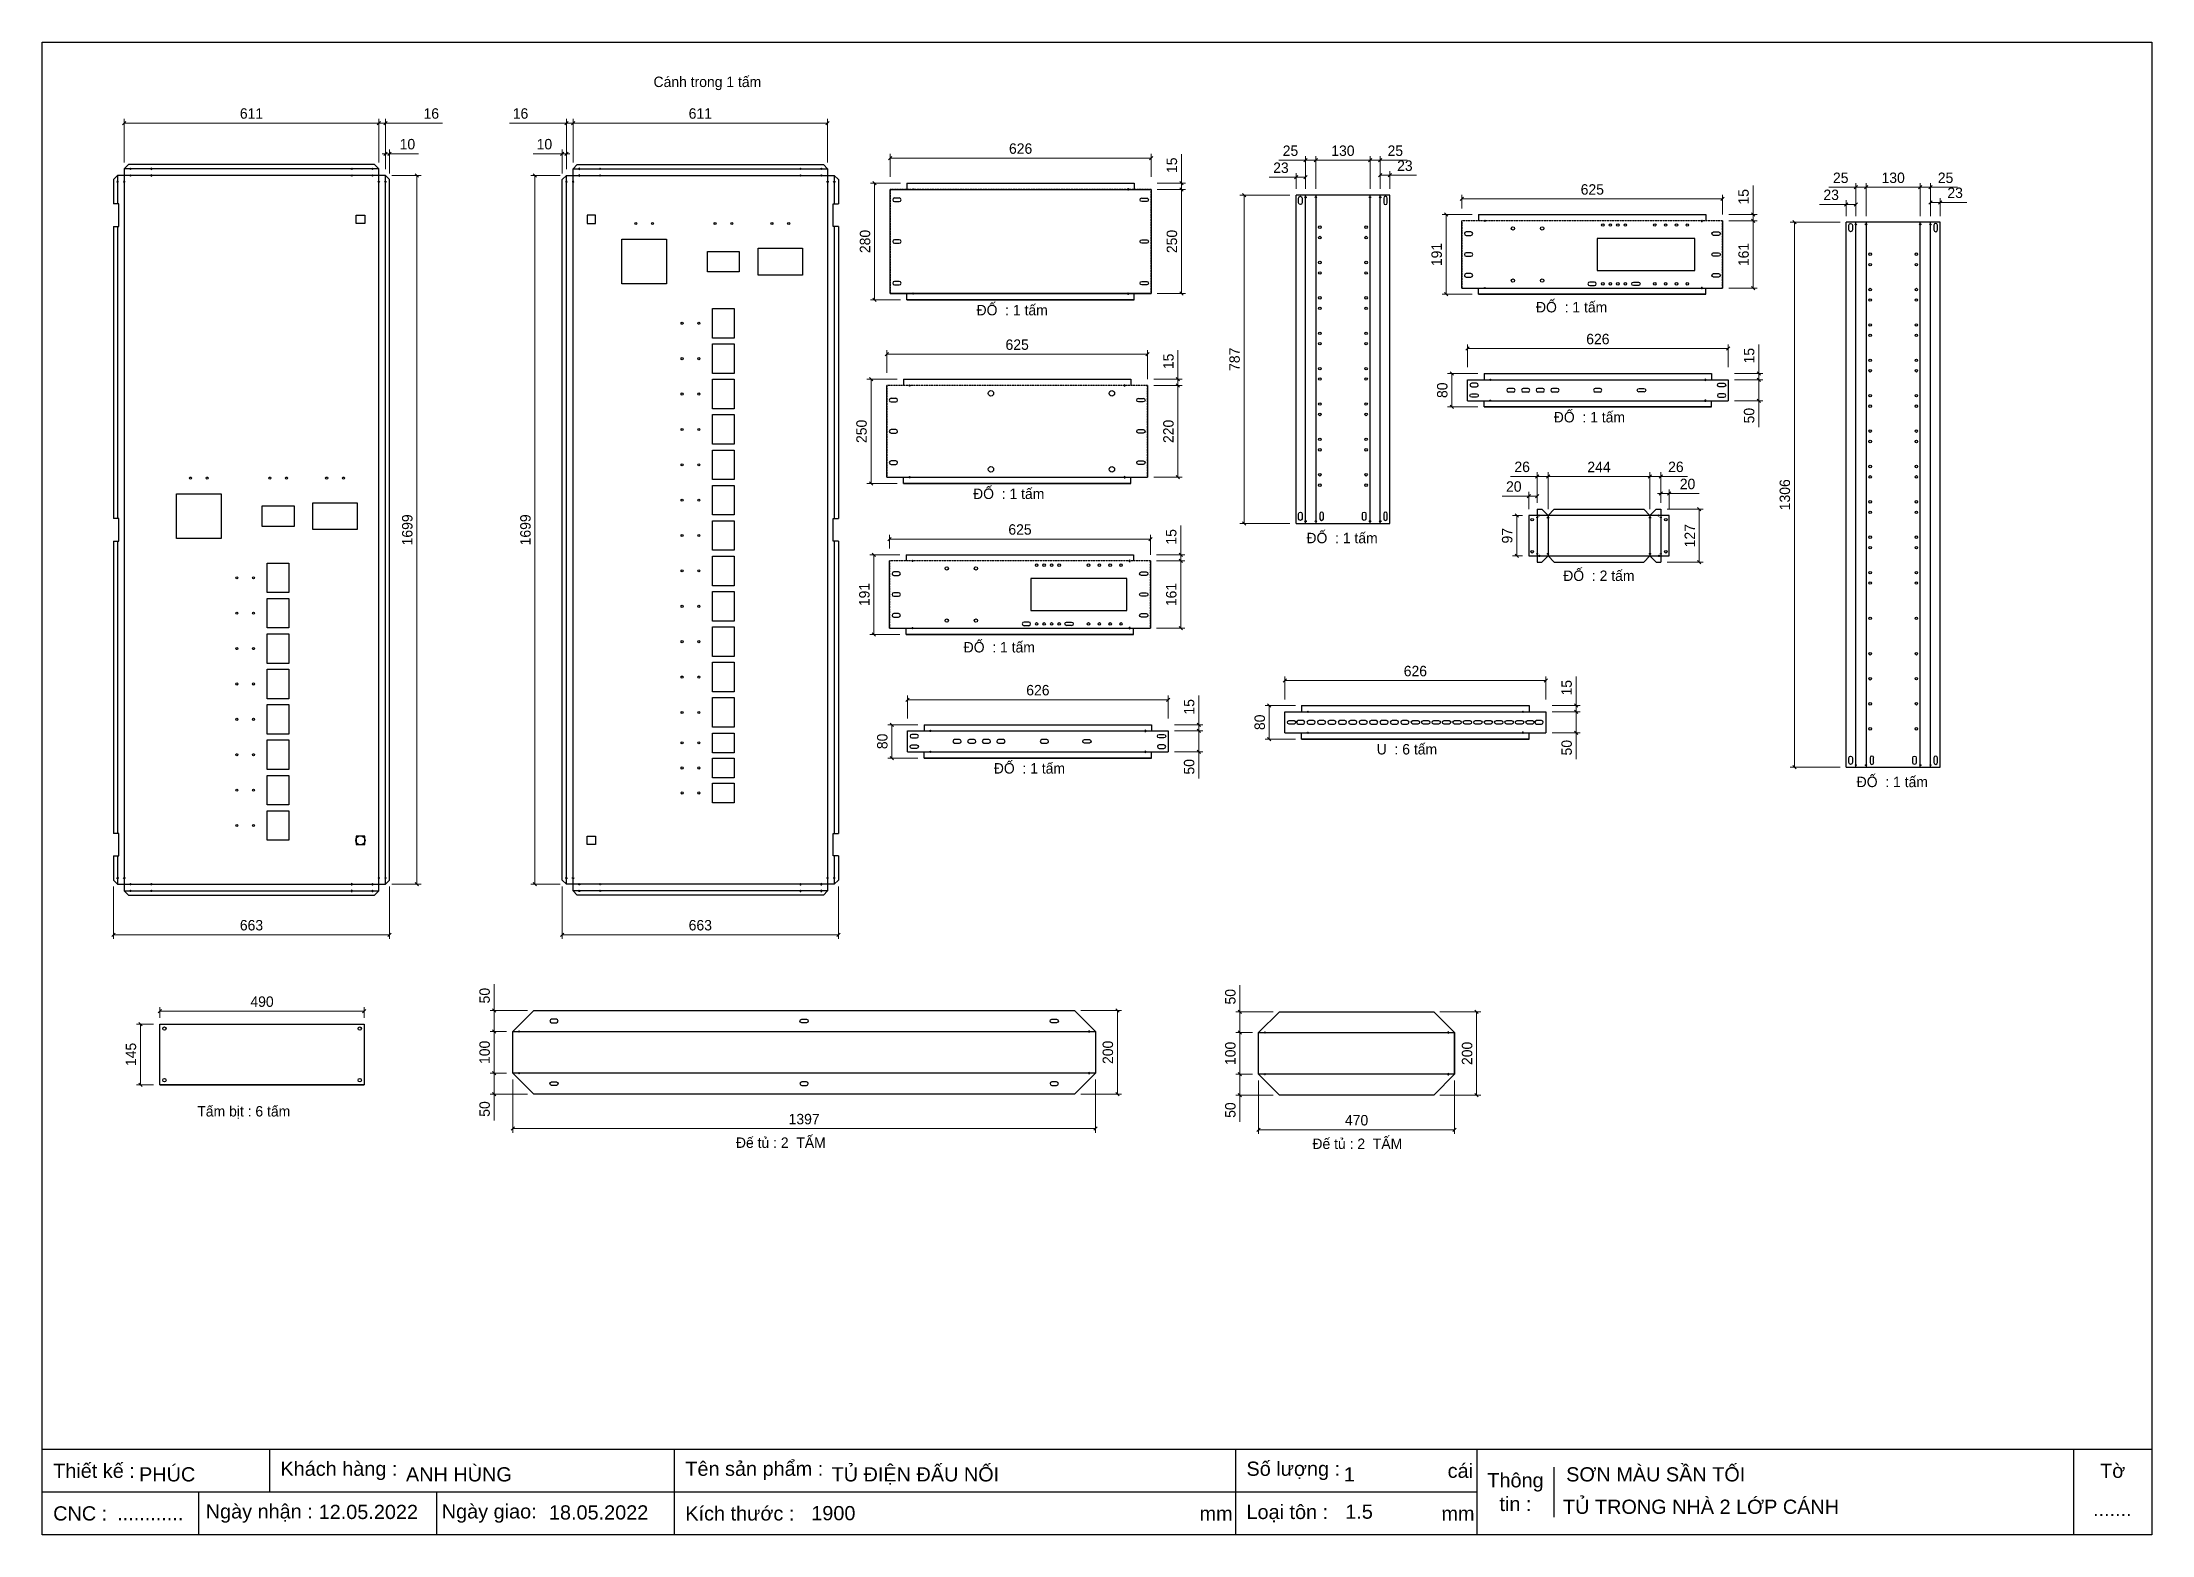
# Model space of a CAD drawing. Header units: millimetres. Extents: x 0 to 5060, y 0 to 3578.
import ezdxf

# ---------------------------------------------------------------- set-up
doc = ezdxf.new("R2010")
doc.units = ezdxf.units.MM
doc.linetypes.add('DASHED', pattern=[0.75, 0.5, -0.25])
for name, color, linetype in [('CNC', 7, 'Continuous'), ('DIM', 253, 'Continuous'), ('THIET BI', 2, 'Continuous')]:
    doc.layers.add(name, color=color, linetype=linetype)
doc.styles.add('Arial', font='arial.ttf')
doc.dimstyles.new('Dim-25', dxfattribs={"dimtxt": 25, "dimasz": 8, "dimexe": 10, "dimexo": 15, "dimgap": 10, "dimtad": 1, "dimdec": 0, "dimtxsty": 'Standard', "dimblk": 'OBLIQUE', "dimcen": 10, "dimclrd": 5, "dimclre": 5, "dimclrt": 3, "dimazin": 3, "dimtfac": 1, "dimtdec": 0, "dimtmove": 0, "dimatfit": 3, "dimldrblk": 'OBLIQUE', "dimlwd": 9, "dimlwe": 9})

msp = doc.modelspace()

# ---------------------------------------------------------------- texts
at = {"color": 2, "char_height": 25, "attachment_point": 5}
for s, insert, width in [('Cánh trong 1 tấm', (1595.4, 3479), 1753.826), ('ĐỐ  : 1 tấm ', (2326.5, 2935.4), 775), ('ĐỐ  : 1 tấm ', (3668.3, 2942.4), 775), ('ĐỐ  : 1 tấm ', (3711, 2678.7), 775), ('ĐỐ  : 1 tấm ', (2318.2, 2495.1), 775), ('ĐỐ  : 1 tấm ', (3117.7, 2389.1), 775), ('ĐỐ  : 2 tấm ', (3733.7, 2298.7), 775), ('ĐỐ  : 1 tấm ', (2295.6, 2127.3), 775), ('U  : 6 tấm ', (3273.3, 1882.8), 775), ('ĐỐ  : 1 tấm ', (2367.9, 1837), 775), ('ĐỐ  : 1 tấm ', (4437.5, 1804.5), 775), ('Tấm bịt : 6 tấm', (483.5, 1012.4), 785), ('Đế tủ : 2  TẤM', (1771.6, 939.7), 1385), ('Đế tủ : 2  TẤM', (3154.4, 937.1), 1385)]:
    msp.add_mtext(s, dxfattribs=dict(at, insert=insert, width=width))

# ---------------------------------------------------------------- blocks, each defined once
blk = doc.blocks.new('*D1')
at = {"color": 5, "lineweight": 9, "ltscale": 3, "transparency": 16777216}
for p, q in [((282.3, 1238.9), (282.3, 1265)), ((772.3, 1238.9), (772.3, 1265)), ((282.3, 1255), (772.3, 1255))]:
    blk.add_line(p, q, dxfattribs=at)
at = {"color": 0, "linetype": 'ByBlock', "lineweight": -2}
for p, q in [((286.3, 1259), (278.3, 1251)), ((768.3, 1251), (776.3, 1259))]:
    blk.add_line(p, q, dxfattribs=at)
at = {"layer": 'Defpoints', "color": 0, "ltscale": 3, "transparency": 16777216}
for p in [(282.3, 1223.9), (772.3, 1255), (772.3, 1223.9)]:
    blk.add_point(p, dxfattribs=at)
at = {"color": 3, "ltscale": 3, "transparency": 16777216, "insert": (527.3, 1277.8), "char_height": 25, "attachment_point": 5}
blk.add_mtext('490', dxfattribs=at)
blk = doc.blocks.new('_Oblique')
at = {"color": 0, "linetype": 'ByBlock', "lineweight": -2}
blk.add_line((-0.5, -0.5), (0.5, 0.5), dxfattribs=at)
blk = doc.blocks.new('*D2')
at = {"color": 5, "lineweight": 9, "ltscale": 3, "transparency": 16777216}
for p, q in [((267.3, 1223.9), (225.8, 1223.9)), ((235.8, 1223.9), (235.8, 1078.9)), ((267.3, 1078.9), (225.8, 1078.9))]:
    blk.add_line(p, q, dxfattribs=at)
at = {"color": 0, "linetype": 'ByBlock', "lineweight": -2}
for p, q in [((239.8, 1219.9), (231.8, 1227.9)), ((231.8, 1082.9), (239.8, 1074.9))]:
    blk.add_line(p, q, dxfattribs=at)
at = {"layer": 'Defpoints', "color": 0, "ltscale": 3, "transparency": 16777216}
for p in [(282.3, 1223.9), (235.8, 1078.9), (282.3, 1078.9)]:
    blk.add_point(p, dxfattribs=at)
at = {"color": 3, "ltscale": 3, "transparency": 16777216, "insert": (213, 1151.4), "char_height": 25, "attachment_point": 5, "rotation": 90}
blk.add_mtext('145', dxfattribs=at)
blk = doc.blocks.new('*D3')
at = {"color": 0, "linetype": 'ByBlock', "lineweight": -2}
for p, q in [((2582.9, 1252.4), (2574.9, 1260.4)), ((2574.9, 1060.4), (2582.9, 1052.4))]:
    blk.add_line(p, q, dxfattribs=at)
at = {"layer": 'Defpoints', "color": 0, "transparency": 16777216}
for p in [(2476, 1256.4), (2476, 1056.4), (2578.9, 1056.4)]:
    blk.add_point(p, dxfattribs=at)
at = {"layer": 'DIM', "color": 5, "lineweight": 9, "transparency": 16777216}
for p, q in [((2491, 1256.4), (2588.9, 1256.4)), ((2578.9, 1256.4), (2578.9, 1056.4)), ((2491, 1056.4), (2588.9, 1056.4))]:
    blk.add_line(p, q, dxfattribs=at)
at = {"layer": 'DIM', "color": 3, "transparency": 16777216, "insert": (2556.1, 1156.4), "char_height": 25, "attachment_point": 5, "rotation": 90}
blk.add_mtext('200', dxfattribs=at)
blk = doc.blocks.new('*D4')
at = {"color": 0, "linetype": 'ByBlock', "lineweight": -2}
for p, q in [((1133, 977.5), (1125, 969.5)), ((2522, 969.5), (2530, 977.5))]:
    blk.add_line(p, q, dxfattribs=at)
at = {"layer": 'Defpoints', "color": 0, "transparency": 16777216}
for p in [(1129, 1106.4), (2526, 1106.4), (2526, 973.5)]:
    blk.add_point(p, dxfattribs=at)
at = {"layer": 'DIM', "color": 5, "lineweight": 9, "transparency": 16777216}
for p, q in [((1129, 1091.4), (1129, 963.5)), ((2526, 1091.4), (2526, 963.5)), ((1129, 973.5), (2526, 973.5))]:
    blk.add_line(p, q, dxfattribs=at)
at = {"layer": 'DIM', "color": 3, "transparency": 16777216, "insert": (1827.5, 996.3), "char_height": 25, "attachment_point": 5}
blk.add_mtext('1397', dxfattribs=at)
blk = doc.blocks.new('*D5')
at = {"color": 0, "linetype": 'ByBlock', "lineweight": -2}
for p, q in [((1088.1, 1202.4), (1080.1, 1210.4)), ((1080.1, 1110.4), (1088.1, 1102.4))]:
    blk.add_line(p, q, dxfattribs=at)
at = {"layer": 'Defpoints', "color": 0, "transparency": 16777216}
for p in [(1129, 1206.4), (1084.1, 1106.4), (1129, 1106.4)]:
    blk.add_point(p, dxfattribs=at)
at = {"layer": 'DIM', "color": 5, "lineweight": 9, "transparency": 16777216}
for p, q in [((1114, 1206.4), (1074.1, 1206.4)), ((1084.1, 1206.4), (1084.1, 1106.4)), ((1114, 1106.4), (1074.1, 1106.4))]:
    blk.add_line(p, q, dxfattribs=at)
at = {"layer": 'DIM', "color": 3, "transparency": 16777216, "insert": (1061.3, 1156.4), "char_height": 25, "attachment_point": 5, "rotation": 90}
blk.add_mtext('100', dxfattribs=at)
blk = doc.blocks.new('*D6')
at = {"color": 0, "linetype": 'ByBlock', "lineweight": -2}
for p, q in [((1088.1, 1252.4), (1080.1, 1260.4)), ((1080.1, 1210.4), (1088.1, 1202.4))]:
    blk.add_line(p, q, dxfattribs=at)
at = {"layer": 'Defpoints', "color": 0, "transparency": 16777216}
for p in [(1084.1, 1256.4), (1179, 1256.4), (1129, 1206.4)]:
    blk.add_point(p, dxfattribs=at)
at = {"layer": 'DIM', "color": 5, "lineweight": 9, "transparency": 16777216}
for p, q in [((1084.1, 1256.4), (1084.1, 1320.2)), ((1164, 1256.4), (1074.1, 1256.4)), ((1084.1, 1206.4), (1084.1, 1256.4)), ((1114, 1206.4), (1074.1, 1206.4))]:
    blk.add_line(p, q, dxfattribs=at)
at = {"layer": 'DIM', "color": 3, "transparency": 16777216, "insert": (1061.3, 1292.3), "char_height": 25, "attachment_point": 5, "rotation": 90}
blk.add_mtext('50', dxfattribs=at)
blk = doc.blocks.new('*D7')
at = {"color": 0, "linetype": 'ByBlock', "lineweight": -2}
for p, q in [((1088.1, 1102.4), (1080.1, 1110.4)), ((1080.1, 1060.4), (1088.1, 1052.4))]:
    blk.add_line(p, q, dxfattribs=at)
at = {"layer": 'Defpoints', "color": 0, "transparency": 16777216}
for p in [(1129, 1106.4), (1084.1, 1056.4), (1179, 1056.4)]:
    blk.add_point(p, dxfattribs=at)
at = {"layer": 'DIM', "color": 5, "lineweight": 9, "transparency": 16777216}
for p, q in [((1114, 1106.4), (1074.1, 1106.4)), ((1084.1, 1106.4), (1084.1, 1056.4)), ((1164, 1056.4), (1074.1, 1056.4)), ((1084.1, 1056.4), (1084.1, 992.7))]:
    blk.add_line(p, q, dxfattribs=at)
at = {"layer": 'DIM', "color": 3, "transparency": 16777216, "insert": (1061.3, 1020.6), "char_height": 25, "attachment_point": 5, "rotation": 90}
blk.add_mtext('50', dxfattribs=at)
blk = doc.blocks.new('ovan8.5x20')
at = {"layer": 'CNC', "color": 2, "lineweight": -3}
for p, q in [((5.7, 4.2), (-5.8, 4.2)), ((-5.8, -4.2), (5.7, -4.2))]:
    blk.add_line(p, q, dxfattribs=at)
for centre, start, end in [((-5.8, 0), 90, 270), ((5.7, 0), 270, 90)]:
    blk.add_arc(centre, 4.25, start, end, dxfattribs=at)
blk = doc.blocks.new('f3daunguoc')
at = {"layer": 'CNC', "color": 2, "lineweight": -3}
blk.add_circle((0, 0), 1.5, dxfattribs=at)
blk = doc.blocks.new('*D8')
at = {"color": 0, "linetype": 'ByBlock', "lineweight": -2}
for p, q in [((3444.5, 1249.9), (3436.5, 1257.9)), ((3436.5, 1057.9), (3444.5, 1049.9))]:
    blk.add_line(p, q, dxfattribs=at)
at = {"layer": 'Defpoints', "color": 0, "transparency": 16777216}
for p in [(3337.6, 1253.9), (3337.6, 1053.9), (3440.5, 1053.9)]:
    blk.add_point(p, dxfattribs=at)
at = {"layer": 'DIM', "color": 5, "lineweight": 9, "transparency": 16777216}
for p, q in [((3352.6, 1253.9), (3450.5, 1253.9)), ((3440.5, 1253.9), (3440.5, 1053.9)), ((3352.6, 1053.9), (3450.5, 1053.9))]:
    blk.add_line(p, q, dxfattribs=at)
at = {"layer": 'DIM', "color": 3, "transparency": 16777216, "insert": (3417.7, 1153.9), "char_height": 25, "attachment_point": 5, "rotation": 90}
blk.add_mtext('200', dxfattribs=at)
blk = doc.blocks.new('*D9')
at = {"color": 0, "linetype": 'ByBlock', "lineweight": -2}
for p, q in [((2921.6, 974.9), (2913.6, 966.9)), ((3383.6, 966.9), (3391.6, 974.9))]:
    blk.add_line(p, q, dxfattribs=at)
at = {"layer": 'Defpoints', "color": 0, "transparency": 16777216}
for p in [(2917.6, 1103.9), (3387.6, 1103.9), (3387.6, 970.9)]:
    blk.add_point(p, dxfattribs=at)
at = {"layer": 'DIM', "color": 5, "lineweight": 9, "transparency": 16777216}
for p, q in [((2917.6, 1088.9), (2917.6, 960.9)), ((3387.6, 1088.9), (3387.6, 960.9)), ((2917.6, 970.9), (3387.6, 970.9))]:
    blk.add_line(p, q, dxfattribs=at)
at = {"layer": 'DIM', "color": 3, "transparency": 16777216, "insert": (3152.6, 993.6), "char_height": 25, "attachment_point": 5}
blk.add_mtext('470', dxfattribs=at)
blk = doc.blocks.new('*D10')
at = {"color": 0, "linetype": 'ByBlock', "lineweight": -2}
for p, q in [((2876.7, 1199.9), (2868.7, 1207.9)), ((2868.7, 1107.9), (2876.7, 1099.9))]:
    blk.add_line(p, q, dxfattribs=at)
at = {"layer": 'Defpoints', "color": 0, "transparency": 16777216}
for p in [(2917.6, 1203.9), (2872.7, 1103.9), (2917.6, 1103.9)]:
    blk.add_point(p, dxfattribs=at)
at = {"layer": 'DIM', "color": 5, "lineweight": 9, "transparency": 16777216}
for p, q in [((2902.6, 1203.9), (2862.7, 1203.9)), ((2872.7, 1203.9), (2872.7, 1103.9)), ((2902.6, 1103.9), (2862.7, 1103.9))]:
    blk.add_line(p, q, dxfattribs=at)
at = {"layer": 'DIM', "color": 3, "transparency": 16777216, "insert": (2849.9, 1153.9), "char_height": 25, "attachment_point": 5, "rotation": 90}
blk.add_mtext('100', dxfattribs=at)
blk = doc.blocks.new('*D11')
at = {"color": 0, "linetype": 'ByBlock', "lineweight": -2}
for p, q in [((2876.7, 1249.9), (2868.7, 1257.9)), ((2868.7, 1207.9), (2876.7, 1199.9))]:
    blk.add_line(p, q, dxfattribs=at)
at = {"layer": 'Defpoints', "color": 0, "transparency": 16777216}
for p in [(2872.7, 1253.9), (2967.6, 1253.9), (2917.6, 1203.9)]:
    blk.add_point(p, dxfattribs=at)
at = {"layer": 'DIM', "color": 5, "lineweight": 9, "transparency": 16777216}
for p, q in [((2872.7, 1253.9), (2872.7, 1317.6)), ((2952.6, 1253.9), (2862.7, 1253.9)), ((2872.7, 1203.9), (2872.7, 1253.9)), ((2902.6, 1203.9), (2862.7, 1203.9))]:
    blk.add_line(p, q, dxfattribs=at)
at = {"layer": 'DIM', "color": 3, "transparency": 16777216, "insert": (2849.9, 1289.7), "char_height": 25, "attachment_point": 5, "rotation": 90}
blk.add_mtext('50', dxfattribs=at)
blk = doc.blocks.new('*D12')
at = {"color": 0, "linetype": 'ByBlock', "lineweight": -2}
for p, q in [((2876.7, 1099.9), (2868.7, 1107.9)), ((2868.7, 1057.9), (2876.7, 1049.9))]:
    blk.add_line(p, q, dxfattribs=at)
at = {"layer": 'Defpoints', "color": 0, "transparency": 16777216}
for p in [(2917.6, 1103.9), (2872.7, 1053.9), (2967.6, 1053.9)]:
    blk.add_point(p, dxfattribs=at)
at = {"layer": 'DIM', "color": 5, "lineweight": 9, "transparency": 16777216}
for p, q in [((2902.6, 1103.9), (2862.7, 1103.9)), ((2872.7, 1103.9), (2872.7, 1053.9)), ((2952.6, 1053.9), (2862.7, 1053.9)), ((2872.7, 1053.9), (2872.7, 990.1))]:
    blk.add_line(p, q, dxfattribs=at)
at = {"layer": 'DIM', "color": 3, "transparency": 16777216, "insert": (2849.9, 1018), "char_height": 25, "attachment_point": 5, "rotation": 90}
blk.add_mtext('50', dxfattribs=at)
blk = doc.blocks.new('KHUNG CHUẨN')
at = {"color": 7}
for p, q in [((19889.2, -28535.2), (16919.2, -28535.2)), ((17239.2, -28535.2), (17239.2, -28595.2)), ((17809.2, -28535.2), (17809.2, -28655.2)), ((18599.2, -28535.2), (18599.2, -28655.2)), ((18939.2, -28535.2), (18939.2, -28655.2)), ((19779.2, -28535.2), (19779.2, -28655.2)), ((19047.6, -28560.2), (19047.6, -28630.2)), ((18939.2, -28595.2), (16919.2, -28595.2)), ((17139.2, -28595.2), (17139.2, -28655.2)), ((17474.2, -28595.2), (17474.2, -28655.2))]:
    blk.add_line(p, q, dxfattribs=at)
blk.add_lwpolyline([(16919.2, -26555.2), (19889.2, -26555.2), (19889.2, -28655.2), (16919.2, -28655.2)], close=True, dxfattribs=at)
at = {"color": 2, "char_height": 20, "style": 'Arial'}
for s, insert, width, attachment_point in [('  Thiết kế :', (16919.2, -28565.2), 917.634, 4), ('  Khách hàng :', (17239.2, -28565.2), 917.634, 4), ('  Tên sản phẩm :', (17809.2, -28565.2), 917.634, 4), ('  Số lượng :', (18599.2, -28565.2), 917.634, 4), ('cái', (18897.9, -28565.2), 63.517, 4), ('Thông\\Ptin :', (18993.4, -28595.2), 108.311, 5), ('Tờ', (19834.2, -28565.2), 110, 5), ('  CNC :', (16919.2, -28625.2), 917.634, 4), ('  Ngày nhận :', (17134, -28625.2), 556.651, 4), ('  Ngày giao:', (17466.3, -28625.2), 556.651, 4), ('  Kích thước :', (17809.2, -28625.2), 917.634, 4), ('mm', (18548.6, -28625.2), 73.831, 4), ('  Loại tôn :', (18599.2, -28625.2), 917.634, 4), ('mm', (18889.2, -28625.2), 917.634, 4)]:
    blk.add_mtext(s, dxfattribs=dict(at, insert=insert, width=width, attachment_point=attachment_point))
at = {"color": 3, "style": 'Arial'}
for tag, p in [('#01', (17055.6, -28580.1)), ('#02', (17431.4, -28580.1)), ('#03', (18030.6, -28580.1)), ('#08', (18751.7, -28580.1)), ('#10', (19064.8, -28580.1)), ('#04', (17024.8, -28634.6)), ('#05', (17308.5, -28633)), ('#06', (17632.7, -28633.7)), ('#07', (18002, -28634.7)), ('#09', (18753.8, -28632.6)), ('#11', (19060.3, -28625.7)), ('#12', (19806.5, -28628.9))]:
    blk.add_attdef(tag, p, '', height=20, dxfattribs=at)
blk = doc.blocks.new('*D13')
at = {"color": 0, "linetype": 'ByBlock', "lineweight": -2}
for p, q in [((1253.3, 3379.9), (1261.3, 3387.9)), ((1277.3, 3387.9), (1269.3, 3379.9))]:
    blk.add_line(p, q, dxfattribs=at)
at = {"layer": 'Defpoints', "color": 0, "transparency": 16777216}
for p in [(1273.3, 3383.9), (1257.3, 3258.3), (1273.3, 3274.3)]:
    blk.add_point(p, dxfattribs=at)
at = {"layer": 'DIM', "color": 5, "lineweight": 9, "transparency": 16777216}
for p, q in [((1257.3, 3273.3), (1257.3, 3393.9)), ((1273.3, 3289.3), (1273.3, 3393.9)), ((1257.3, 3383.9), (1120.5, 3383.9)), ((1273.3, 3383.9), (1257.3, 3383.9)), ((1273.3, 3383.9), (1281.3, 3383.9))]:
    blk.add_line(p, q, dxfattribs=at)
at = {"layer": 'DIM', "color": 3, "transparency": 16777216, "insert": (1147.3, 3406.7), "char_height": 25, "attachment_point": 5}
blk.add_mtext('16', dxfattribs=at)
blk = doc.blocks.new('*D14')
at = {"color": 0, "linetype": 'ByBlock', "lineweight": -2}
for p, q in [((1186, 3254.3), (1178, 3262.3)), ((1178, 1563.3), (1186, 1555.3))]:
    blk.add_line(p, q, dxfattribs=at)
at = {"layer": 'Defpoints', "color": 0, "transparency": 16777216}
for p in [(1257.3, 3258.3), (1182, 1559.3), (1257.3, 1559.3)]:
    blk.add_point(p, dxfattribs=at)
at = {"layer": 'DIM', "color": 5, "lineweight": 9, "transparency": 16777216}
for p, q in [((1242.3, 3258.3), (1172, 3258.3)), ((1182, 3258.3), (1182, 1559.3)), ((1242.3, 1559.3), (1172, 1559.3))]:
    blk.add_line(p, q, dxfattribs=at)
at = {"layer": 'DIM', "color": 3, "transparency": 16777216, "insert": (1159.2, 2408.8), "char_height": 25, "attachment_point": 5, "rotation": 90}
blk.add_mtext('1699', dxfattribs=at)
blk = doc.blocks.new('*D15')
at = {"color": 0, "linetype": 'ByBlock', "lineweight": -2}
for p, q in [((1251.3, 1442.2), (1243.3, 1434.2)), ((1905.8, 1434.2), (1913.8, 1442.2))]:
    blk.add_line(p, q, dxfattribs=at)
at = {"layer": 'Defpoints', "color": 0, "transparency": 16777216}
for p in [(1247.3, 1569.3), (1909.8, 1569.3), (1909.8, 1438.2)]:
    blk.add_point(p, dxfattribs=at)
at = {"layer": 'DIM', "color": 5, "lineweight": 9, "transparency": 16777216}
for p, q in [((1247.3, 1554.3), (1247.3, 1428.2)), ((1909.8, 1554.3), (1909.8, 1428.2)), ((1247.3, 1438.2), (1909.8, 1438.2))]:
    blk.add_line(p, q, dxfattribs=at)
at = {"layer": 'DIM', "color": 3, "transparency": 16777216, "insert": (1578.5, 1461), "char_height": 25, "attachment_point": 5}
blk.add_mtext('663', dxfattribs=at)
blk = doc.blocks.new('*D16')
at = {"color": 0, "linetype": 'ByBlock', "lineweight": -2}
for p, q in [((1277.3, 3387.9), (1269.3, 3379.9)), ((1879.8, 3379.9), (1887.8, 3387.9))]:
    blk.add_line(p, q, dxfattribs=at)
at = {"layer": 'Defpoints', "color": 0, "transparency": 16777216}
for p in [(1883.8, 3383.9), (1273.3, 3274.3), (1883.8, 3274.3)]:
    blk.add_point(p, dxfattribs=at)
at = {"layer": 'DIM', "color": 5, "lineweight": 9, "transparency": 16777216}
for p, q in [((1273.3, 3289.3), (1273.3, 3393.9)), ((1883.8, 3289.3), (1883.8, 3393.9)), ((1273.3, 3383.9), (1883.8, 3383.9))]:
    blk.add_line(p, q, dxfattribs=at)
at = {"layer": 'DIM', "color": 3, "transparency": 16777216, "insert": (1578.5, 3406.7), "char_height": 25, "attachment_point": 5}
blk.add_mtext('611', dxfattribs=at)
blk = doc.blocks.new('*D17')
at = {"color": 0, "linetype": 'ByBlock', "lineweight": -2}
for p, q in [((1243.3, 3306.4), (1251.3, 3314.4)), ((1261.3, 3314.4), (1253.3, 3306.4))]:
    blk.add_line(p, q, dxfattribs=at)
at = {"layer": 'Defpoints', "color": 0, "transparency": 16777216}
for p in [(1247.3, 3310.4), (1247.3, 3248.3), (1257.3, 3258.3)]:
    blk.add_point(p, dxfattribs=at)
at = {"layer": 'DIM', "color": 5, "lineweight": 9, "transparency": 16777216}
for p, q in [((1247.3, 3310.4), (1177.9, 3310.4)), ((1247.3, 3263.3), (1247.3, 3320.4)), ((1257.3, 3310.4), (1247.3, 3310.4)), ((1257.3, 3273.3), (1257.3, 3320.4)), ((1257.3, 3310.4), (1265.3, 3310.4))]:
    blk.add_line(p, q, dxfattribs=at)
at = {"layer": 'DIM', "color": 3, "transparency": 16777216, "insert": (1204.6, 3333.2), "char_height": 25, "attachment_point": 5}
blk.add_mtext('10', dxfattribs=at)
blk = doc.blocks.new('*D18')
at = {"color": 0, "linetype": 'ByBlock', "lineweight": -2}
for p, q in [((803.3, 3379.9), (811.3, 3387.9)), ((827.3, 3387.9), (819.3, 3379.9))]:
    blk.add_line(p, q, dxfattribs=at)
at = {"layer": 'Defpoints', "color": 0, "transparency": 16777216}
for p in [(807.3, 3383.9), (807.3, 3274.3), (823.3, 3258.3)]:
    blk.add_point(p, dxfattribs=at)
at = {"layer": 'DIM', "color": 5, "lineweight": 9, "transparency": 16777216}
for p, q in [((807.3, 3289.3), (807.3, 3393.9)), ((823.3, 3273.3), (823.3, 3393.9)), ((807.3, 3383.9), (799.3, 3383.9)), ((807.3, 3383.9), (823.3, 3383.9)), ((823.3, 3383.9), (960, 3383.9))]:
    blk.add_line(p, q, dxfattribs=at)
at = {"layer": 'DIM', "color": 3, "transparency": 16777216, "insert": (933.3, 3406.7), "char_height": 25, "attachment_point": 5}
blk.add_mtext('16', dxfattribs=at)
blk = doc.blocks.new('*D19')
at = {"color": 0, "linetype": 'ByBlock', "lineweight": -2}
for p, q in [((902.6, 3254.3), (894.6, 3262.3)), ((894.6, 1563.3), (902.6, 1555.3))]:
    blk.add_line(p, q, dxfattribs=at)
at = {"layer": 'Defpoints', "color": 0, "transparency": 16777216}
for p in [(823.3, 3258.3), (823.3, 1559.3), (898.6, 1559.3)]:
    blk.add_point(p, dxfattribs=at)
at = {"layer": 'DIM', "color": 5, "lineweight": 9, "transparency": 16777216}
for p, q in [((838.3, 3258.3), (908.6, 3258.3)), ((898.6, 3258.3), (898.6, 1559.3)), ((838.3, 1559.3), (908.6, 1559.3))]:
    blk.add_line(p, q, dxfattribs=at)
at = {"layer": 'DIM', "color": 3, "transparency": 16777216, "insert": (875.8, 2408.8), "char_height": 25, "attachment_point": 5, "rotation": 90}
blk.add_mtext('1699', dxfattribs=at)
blk = doc.blocks.new('*D20')
at = {"color": 0, "linetype": 'ByBlock', "lineweight": -2}
for p, q in [((174.8, 1442.2), (166.8, 1434.2)), ((829.3, 1434.2), (837.3, 1442.2))]:
    blk.add_line(p, q, dxfattribs=at)
at = {"layer": 'Defpoints', "color": 0, "transparency": 16777216}
for p in [(170.8, 1569.3), (833.3, 1569.3), (170.8, 1438.2)]:
    blk.add_point(p, dxfattribs=at)
at = {"layer": 'DIM', "color": 5, "lineweight": 9, "transparency": 16777216}
for p, q in [((170.8, 1554.3), (170.8, 1428.2)), ((833.3, 1554.3), (833.3, 1428.2)), ((833.3, 1438.2), (170.8, 1438.2))]:
    blk.add_line(p, q, dxfattribs=at)
at = {"layer": 'DIM', "color": 3, "transparency": 16777216, "insert": (502, 1461), "char_height": 25, "attachment_point": 5}
blk.add_mtext('663', dxfattribs=at)
blk = doc.blocks.new('*D21')
at = {"color": 0, "linetype": 'ByBlock', "lineweight": -2}
for p, q in [((200.8, 3387.9), (192.8, 3379.9)), ((803.3, 3379.9), (811.3, 3387.9))]:
    blk.add_line(p, q, dxfattribs=at)
at = {"layer": 'Defpoints', "color": 0, "transparency": 16777216}
for p in [(196.8, 3383.9), (196.8, 3274.3), (807.3, 3274.3)]:
    blk.add_point(p, dxfattribs=at)
at = {"layer": 'DIM', "color": 5, "lineweight": 9, "transparency": 16777216}
for p, q in [((196.8, 3289.3), (196.8, 3393.9)), ((807.3, 3289.3), (807.3, 3393.9)), ((807.3, 3383.9), (196.8, 3383.9))]:
    blk.add_line(p, q, dxfattribs=at)
at = {"layer": 'DIM', "color": 3, "transparency": 16777216, "insert": (502, 3406.7), "char_height": 25, "attachment_point": 5}
blk.add_mtext('611', dxfattribs=at)
blk = doc.blocks.new('*D22')
at = {"color": 0, "linetype": 'ByBlock', "lineweight": -2}
for p, q in [((819.3, 3306.4), (827.3, 3314.4)), ((837.3, 3314.4), (829.3, 3306.4))]:
    blk.add_line(p, q, dxfattribs=at)
at = {"layer": 'Defpoints', "color": 0, "transparency": 16777216}
for p in [(833.3, 3310.4), (823.3, 3258.3), (833.3, 3248.3)]:
    blk.add_point(p, dxfattribs=at)
at = {"layer": 'DIM', "color": 5, "lineweight": 9, "transparency": 16777216}
for p, q in [((823.3, 3310.4), (815.3, 3310.4)), ((823.3, 3273.3), (823.3, 3320.4)), ((823.3, 3310.4), (833.3, 3310.4)), ((833.3, 3263.3), (833.3, 3320.4)), ((833.3, 3310.4), (902.7, 3310.4))]:
    blk.add_line(p, q, dxfattribs=at)
at = {"layer": 'DIM', "color": 3, "transparency": 16777216, "insert": (876, 3333.2), "char_height": 25, "attachment_point": 5}
blk.add_mtext('10', dxfattribs=at)
blk = doc.blocks.new('*D23')
at = {"color": 0, "linetype": 'ByBlock', "lineweight": -2}
for p, q in [((2000.4, 3236), (1992.4, 3244)), ((1992.4, 2964.2), (2000.4, 2956.2))]:
    blk.add_line(p, q, dxfattribs=at)
at = {"layer": 'Defpoints', "color": 0, "transparency": 16777216}
for p in [(2074, 3240), (1996.4, 2960.2), (2074, 2960.2)]:
    blk.add_point(p, dxfattribs=at)
at = {"layer": 'DIM', "color": 5, "lineweight": 9, "transparency": 16777216}
for p, q in [((2059, 3240), (1986.4, 3240)), ((1996.4, 3240), (1996.4, 2960.2)), ((2059, 2960.2), (1986.4, 2960.2))]:
    blk.add_line(p, q, dxfattribs=at)
at = {"layer": 'DIM', "color": 3, "transparency": 16777216, "insert": (1973.7, 3100.1), "char_height": 25, "attachment_point": 5, "rotation": 90}
blk.add_mtext('280', dxfattribs=at)
blk = doc.blocks.new('*D24')
at = {"color": 0, "linetype": 'ByBlock', "lineweight": -2}
for p, q in [((2038.1, 3303.8), (2030.1, 3295.8)), ((2655.6, 3295.8), (2663.6, 3303.8))]:
    blk.add_line(p, q, dxfattribs=at)
at = {"layer": 'Defpoints', "color": 0, "transparency": 16777216}
for p in [(2659.6, 3299.8), (2034.1, 3240), (2659.6, 3240)]:
    blk.add_point(p, dxfattribs=at)
at = {"layer": 'DIM', "color": 5, "lineweight": 9, "transparency": 16777216}
for p, q in [((2034.1, 3255), (2034.1, 3309.8)), ((2034.1, 3299.8), (2659.6, 3299.8)), ((2659.6, 3255), (2659.6, 3309.8))]:
    blk.add_line(p, q, dxfattribs=at)
at = {"layer": 'DIM', "color": 3, "transparency": 16777216, "insert": (2346.8, 3322.6), "char_height": 25, "attachment_point": 5}
blk.add_mtext('626', dxfattribs=at)
blk = doc.blocks.new('*D25')
at = {"color": 0, "linetype": 'ByBlock', "lineweight": -2}
for p, q in [((2728.5, 3244), (2736.5, 3236)), ((2736.5, 3221), (2728.5, 3229))]:
    blk.add_line(p, q, dxfattribs=at)
at = {"layer": 'Defpoints', "color": 0, "transparency": 16777216}
for p in [(2659.6, 3240), (2732.5, 3240), (2659.6, 3225)]:
    blk.add_point(p, dxfattribs=at)
at = {"layer": 'DIM', "color": 5, "lineweight": 9, "transparency": 16777216}
for p, q in [((2732.5, 3240), (2732.5, 3309.6)), ((2674.6, 3240), (2742.5, 3240)), ((2732.5, 3225), (2732.5, 3240)), ((2674.6, 3225), (2742.5, 3225)), ((2732.5, 3225), (2732.5, 3217))]:
    blk.add_line(p, q, dxfattribs=at)
at = {"layer": 'DIM', "color": 3, "transparency": 16777216, "insert": (2709.7, 3282.8), "char_height": 25, "attachment_point": 5, "rotation": 90}
blk.add_mtext('15', dxfattribs=at)
blk = doc.blocks.new('*D26')
at = {"color": 0, "linetype": 'ByBlock', "lineweight": -2}
for p, q in [((2736.5, 3221), (2728.5, 3229)), ((2728.5, 2979.2), (2736.5, 2971.2))]:
    blk.add_line(p, q, dxfattribs=at)
at = {"layer": 'Defpoints', "color": 0, "transparency": 16777216}
for p in [(2659.6, 3225), (2659.6, 2975.2), (2732.5, 2975.2)]:
    blk.add_point(p, dxfattribs=at)
at = {"layer": 'DIM', "color": 5, "lineweight": 9, "transparency": 16777216}
for p, q in [((2674.6, 3225), (2742.5, 3225)), ((2732.5, 3225), (2732.5, 2975.2)), ((2674.6, 2975.2), (2742.5, 2975.2))]:
    blk.add_line(p, q, dxfattribs=at)
at = {"layer": 'DIM', "color": 3, "transparency": 16777216, "insert": (2709.7, 3100.1), "char_height": 25, "attachment_point": 5, "rotation": 90}
blk.add_mtext('250', dxfattribs=at)
blk = doc.blocks.new('*D27')
at = {"color": 0, "linetype": 'ByBlock', "lineweight": -2}
for p, q in [((1992.1, 2765.9), (1984.1, 2773.9)), ((1984.1, 2523.9), (1992.1, 2515.9))]:
    blk.add_line(p, q, dxfattribs=at)
at = {"layer": 'Defpoints', "color": 0, "transparency": 16777216}
for p in [(2065.6, 2769.9), (1988.1, 2519.9), (2065.6, 2519.9)]:
    blk.add_point(p, dxfattribs=at)
at = {"layer": 'DIM', "color": 5, "lineweight": 9, "transparency": 16777216}
for p, q in [((2050.6, 2769.9), (1978.1, 2769.9)), ((1988.1, 2769.9), (1988.1, 2519.9)), ((2050.6, 2519.9), (1978.1, 2519.9))]:
    blk.add_line(p, q, dxfattribs=at)
at = {"layer": 'DIM', "color": 3, "transparency": 16777216, "insert": (1965.3, 2644.9), "char_height": 25, "attachment_point": 5, "rotation": 90}
blk.add_mtext('250', dxfattribs=at)
blk = doc.blocks.new('*D28')
at = {"color": 0, "linetype": 'ByBlock', "lineweight": -2}
for p, q in [((2029.7, 2833.8), (2021.7, 2825.8)), ((2647.1, 2825.8), (2655.1, 2833.8))]:
    blk.add_line(p, q, dxfattribs=at)
at = {"layer": 'Defpoints', "color": 0, "transparency": 16777216}
for p in [(2651.1, 2829.8), (2025.7, 2769.9), (2651.1, 2754.9)]:
    blk.add_point(p, dxfattribs=at)
at = {"layer": 'DIM', "color": 5, "lineweight": 9, "transparency": 16777216}
for p, q in [((2025.7, 2784.9), (2025.7, 2839.8)), ((2651.1, 2769.9), (2651.1, 2839.8)), ((2025.7, 2829.8), (2651.1, 2829.8))]:
    blk.add_line(p, q, dxfattribs=at)
at = {"layer": 'DIM', "color": 3, "transparency": 16777216, "insert": (2338.5, 2852.6), "char_height": 25, "attachment_point": 5}
blk.add_mtext('625', dxfattribs=at)
blk = doc.blocks.new('*D29')
at = {"color": 0, "linetype": 'ByBlock', "lineweight": -2}
for p, q in [((2720.1, 2773.9), (2728.1, 2765.9)), ((2728.1, 2750.9), (2720.1, 2758.9))]:
    blk.add_line(p, q, dxfattribs=at)
at = {"layer": 'Defpoints', "color": 0, "transparency": 16777216}
for p in [(2651.2, 2769.9), (2651.2, 2754.9), (2724.1, 2769.9)]:
    blk.add_point(p, dxfattribs=at)
at = {"layer": 'DIM', "color": 5, "lineweight": 9, "transparency": 16777216}
for p, q in [((2724.1, 2769.9), (2724.1, 2839.6)), ((2666.2, 2769.9), (2734.1, 2769.9)), ((2666.2, 2754.9), (2734.1, 2754.9)), ((2724.1, 2754.9), (2724.1, 2769.9)), ((2724.1, 2754.9), (2724.1, 2746.9))]:
    blk.add_line(p, q, dxfattribs=at)
at = {"layer": 'DIM', "color": 3, "transparency": 16777216, "insert": (2701.4, 2812.8), "char_height": 25, "attachment_point": 5, "rotation": 90}
blk.add_mtext('15', dxfattribs=at)
blk = doc.blocks.new('*D30')
at = {"color": 0, "linetype": 'ByBlock', "lineweight": -2}
for p, q in [((2728.1, 2750.9), (2720.1, 2758.9)), ((2720.1, 2538.9), (2728.1, 2530.9))]:
    blk.add_line(p, q, dxfattribs=at)
at = {"layer": 'Defpoints', "color": 0, "transparency": 16777216}
for p in [(2651.2, 2754.9), (2651.2, 2534.9), (2724.1, 2534.9)]:
    blk.add_point(p, dxfattribs=at)
at = {"layer": 'DIM', "color": 5, "lineweight": 9, "transparency": 16777216}
for p, q in [((2666.2, 2754.9), (2734.1, 2754.9)), ((2724.1, 2754.9), (2724.1, 2534.9)), ((2666.2, 2534.9), (2734.1, 2534.9))]:
    blk.add_line(p, q, dxfattribs=at)
at = {"layer": 'DIM', "color": 3, "transparency": 16777216, "insert": (2701.4, 2644.9), "char_height": 25, "attachment_point": 5, "rotation": 90}
blk.add_mtext('220', dxfattribs=at)
blk = doc.blocks.new('*D31')
at = {"color": 0, "linetype": 'ByBlock', "lineweight": -2}
for p, q in [((1998.9, 2345.3), (1990.9, 2353.3)), ((1990.9, 2162.4), (1998.9, 2154.4))]:
    blk.add_line(p, q, dxfattribs=at)
at = {"layer": 'Defpoints', "color": 0, "transparency": 16777216}
for p in [(2072.4, 2349.3), (1994.9, 2158.4), (2072.4, 2158.4)]:
    blk.add_point(p, dxfattribs=at)
at = {"layer": 'DIM', "color": 5, "lineweight": 9, "transparency": 16777216}
for p, q in [((2057.4, 2349.3), (1984.9, 2349.3)), ((1994.9, 2349.3), (1994.9, 2158.4)), ((2057.4, 2158.4), (1984.9, 2158.4))]:
    blk.add_line(p, q, dxfattribs=at)
at = {"layer": 'DIM', "color": 3, "transparency": 16777216, "insert": (1972.1, 2253.8), "char_height": 25, "attachment_point": 5, "rotation": 90}
blk.add_mtext('191', dxfattribs=at)
blk = doc.blocks.new('*D32')
at = {"color": 0, "linetype": 'ByBlock', "lineweight": -2}
for p, q in [((2036.5, 2390.9), (2028.5, 2382.9)), ((2653.9, 2382.9), (2661.9, 2390.9))]:
    blk.add_line(p, q, dxfattribs=at)
at = {"layer": 'Defpoints', "color": 0, "transparency": 16777216}
for p in [(2657.9, 2386.9), (2032.5, 2349.3), (2657.9, 2334.3)]:
    blk.add_point(p, dxfattribs=at)
at = {"layer": 'DIM', "color": 5, "lineweight": 9, "transparency": 16777216}
for p, q in [((2032.5, 2364.3), (2032.5, 2396.9)), ((2032.5, 2386.9), (2657.9, 2386.9)), ((2657.9, 2349.3), (2657.9, 2396.9))]:
    blk.add_line(p, q, dxfattribs=at)
at = {"layer": 'DIM', "color": 3, "transparency": 16777216, "insert": (2345.3, 2409.6), "char_height": 25, "attachment_point": 5}
blk.add_mtext('625', dxfattribs=at)
blk = doc.blocks.new('*D33')
at = {"color": 0, "linetype": 'ByBlock', "lineweight": -2}
for p, q in [((2726.9, 2353.3), (2734.9, 2345.3)), ((2734.9, 2330.3), (2726.9, 2338.3))]:
    blk.add_line(p, q, dxfattribs=at)
at = {"layer": 'Defpoints', "color": 0, "transparency": 16777216}
for p in [(2658, 2349.3), (2658, 2334.3), (2730.9, 2349.3)]:
    blk.add_point(p, dxfattribs=at)
at = {"layer": 'DIM', "color": 5, "lineweight": 9, "transparency": 16777216}
for p, q in [((2730.9, 2349.3), (2730.9, 2418.9)), ((2673, 2349.3), (2740.9, 2349.3)), ((2673, 2334.3), (2740.9, 2334.3)), ((2730.9, 2334.3), (2730.9, 2349.3)), ((2730.9, 2334.3), (2730.9, 2326.3))]:
    blk.add_line(p, q, dxfattribs=at)
at = {"layer": 'DIM', "color": 3, "transparency": 16777216, "insert": (2708.2, 2392.1), "char_height": 25, "attachment_point": 5, "rotation": 90}
blk.add_mtext('15', dxfattribs=at)
blk = doc.blocks.new('*D34')
at = {"color": 0, "linetype": 'ByBlock', "lineweight": -2}
for p, q in [((2734.9, 2330.3), (2726.9, 2338.3)), ((2726.9, 2177.4), (2734.9, 2169.4))]:
    blk.add_line(p, q, dxfattribs=at)
at = {"layer": 'Defpoints', "color": 0, "transparency": 16777216}
for p in [(2658, 2334.3), (2658, 2173.4), (2730.9, 2173.4)]:
    blk.add_point(p, dxfattribs=at)
at = {"layer": 'DIM', "color": 5, "lineweight": 9, "transparency": 16777216}
for p, q in [((2673, 2334.3), (2740.9, 2334.3)), ((2730.9, 2334.3), (2730.9, 2173.4)), ((2673, 2173.4), (2740.9, 2173.4))]:
    blk.add_line(p, q, dxfattribs=at)
at = {"layer": 'DIM', "color": 3, "transparency": 16777216, "insert": (2708.2, 2253.8), "char_height": 25, "attachment_point": 5, "rotation": 90}
blk.add_mtext('161', dxfattribs=at)
blk = doc.blocks.new('*D35')
at = {"color": 5, "lineweight": 9, "ltscale": 3, "transparency": 16777216}
for p, q in [((3882.3, 2495.8), (3874.3, 2495.8)), ((3882.3, 2473.3), (3882.3, 2505.8)), ((3882.3, 2495.8), (3902.3, 2495.8)), ((3902.3, 2458.3), (3902.3, 2505.8)), ((3902.3, 2495.8), (3974.4, 2495.8))]:
    blk.add_line(p, q, dxfattribs=at)
at = {"color": 0, "linetype": 'ByBlock', "lineweight": -2}
for p, q in [((3878.3, 2491.8), (3886.3, 2499.8)), ((3906.3, 2499.8), (3898.3, 2491.8))]:
    blk.add_line(p, q, dxfattribs=at)
at = {"layer": 'Defpoints', "color": 0, "ltscale": 3, "transparency": 16777216}
for p in [(3902.3, 2495.8), (3882.3, 2458.3), (3902.3, 2443.3)]:
    blk.add_point(p, dxfattribs=at)
at = {"color": 3, "ltscale": 3, "transparency": 16777216, "insert": (3946.4, 2518.6), "char_height": 25, "attachment_point": 5}
blk.add_mtext('20', dxfattribs=at)
blk = doc.blocks.new('*D36')
at = {"color": 0, "linetype": 'ByBlock', "lineweight": -2}
for p, q in [((3860.3, 2541), (3852.3, 2533)), ((3878.3, 2533), (3886.3, 2541))]:
    blk.add_line(p, q, dxfattribs=at)
at = {"color": 5, "lineweight": 9, "ltscale": 3, "transparency": 16777216}
for p, q in [((3856.3, 2458.3), (3856.3, 2547)), ((3856.3, 2537), (3882.3, 2537)), ((3882.3, 2473.3), (3882.3, 2547)), ((3882.3, 2537), (3946.5, 2537))]:
    blk.add_line(p, q, dxfattribs=at)
at = {"layer": 'Defpoints', "color": 0, "ltscale": 3, "transparency": 16777216}
for p in [(3882.3, 2537), (3856.3, 2443.3), (3882.3, 2458.3)]:
    blk.add_point(p, dxfattribs=at)
at = {"color": 3, "ltscale": 3, "transparency": 16777216, "insert": (3918.4, 2559.7), "char_height": 25, "attachment_point": 5}
blk.add_mtext('26', dxfattribs=at)
blk = doc.blocks.new('*D37')
at = {"color": 0, "linetype": 'ByBlock', "lineweight": -2}
for p, q in [((3615.8, 2541), (3607.8, 2533)), ((3852.3, 2533), (3860.3, 2541))]:
    blk.add_line(p, q, dxfattribs=at)
at = {"color": 5, "lineweight": 9, "ltscale": 3, "transparency": 16777216}
for p, q in [((3611.8, 2458.3), (3611.8, 2547)), ((3856.3, 2537), (3611.8, 2537)), ((3856.3, 2458.3), (3856.3, 2547))]:
    blk.add_line(p, q, dxfattribs=at)
at = {"layer": 'Defpoints', "color": 0, "ltscale": 3, "transparency": 16777216}
for p in [(3611.8, 2537), (3611.8, 2443.3), (3856.3, 2443.3)]:
    blk.add_point(p, dxfattribs=at)
at = {"color": 3, "ltscale": 3, "transparency": 16777216, "insert": (3734, 2559.5), "char_height": 25, "attachment_point": 5}
blk.add_mtext('244', dxfattribs=at)
blk = doc.blocks.new('*D38')
at = {"color": 5, "lineweight": 9, "ltscale": 3, "transparency": 16777216}
for p, q in [((3585.8, 2537), (3521.6, 2537)), ((3585.8, 2473.3), (3585.8, 2547)), ((3611.8, 2537), (3585.8, 2537)), ((3611.8, 2458.3), (3611.8, 2547))]:
    blk.add_line(p, q, dxfattribs=at)
at = {"color": 0, "linetype": 'ByBlock', "lineweight": -2}
for p, q in [((3589.8, 2541), (3581.8, 2533)), ((3607.8, 2533), (3615.8, 2541))]:
    blk.add_line(p, q, dxfattribs=at)
at = {"layer": 'Defpoints', "color": 0, "ltscale": 3, "transparency": 16777216}
for p in [(3585.8, 2537), (3585.8, 2458.3), (3611.8, 2443.3)]:
    blk.add_point(p, dxfattribs=at)
at = {"color": 3, "ltscale": 3, "transparency": 16777216, "insert": (3549.7, 2559.7), "char_height": 25, "attachment_point": 5}
blk.add_mtext('26', dxfattribs=at)
blk = doc.blocks.new('*D39')
at = {"color": 5, "lineweight": 9, "ltscale": 3, "transparency": 16777216}
for p, q in [((3565.8, 2489.8), (3501.6, 2489.8)), ((3565.8, 2458.3), (3565.8, 2499.8)), ((3585.8, 2489.8), (3565.8, 2489.8)), ((3585.8, 2473.3), (3585.8, 2499.8))]:
    blk.add_line(p, q, dxfattribs=at)
at = {"color": 0, "linetype": 'ByBlock', "lineweight": -2}
for p, q in [((3569.8, 2493.8), (3561.8, 2485.8)), ((3581.8, 2485.8), (3589.8, 2493.8))]:
    blk.add_line(p, q, dxfattribs=at)
at = {"layer": 'Defpoints', "color": 0, "ltscale": 3, "transparency": 16777216}
for p in [(3565.8, 2489.8), (3565.8, 2443.3), (3585.8, 2458.3)]:
    blk.add_point(p, dxfattribs=at)
at = {"color": 3, "ltscale": 3, "transparency": 16777216, "insert": (3529.7, 2512.6), "char_height": 25, "attachment_point": 5}
blk.add_mtext('20', dxfattribs=at)
blk = doc.blocks.new('*D40')
at = {"color": 5, "lineweight": 9, "ltscale": 3, "transparency": 16777216}
for p, q in [((3897.3, 2458.3), (3984.2, 2458.3)), ((3974.2, 2331.3), (3974.2, 2458.3)), ((3897.3, 2331.3), (3984.2, 2331.3))]:
    blk.add_line(p, q, dxfattribs=at)
at = {"color": 0, "linetype": 'ByBlock', "lineweight": -2}
for p, q in [((3978.2, 2454.3), (3970.2, 2462.3)), ((3970.2, 2335.3), (3978.2, 2327.3))]:
    blk.add_line(p, q, dxfattribs=at)
at = {"layer": 'Defpoints', "color": 0, "ltscale": 3, "transparency": 16777216}
for p in [(3882.3, 2458.3), (3974.2, 2458.3), (3882.3, 2331.3)]:
    blk.add_point(p, dxfattribs=at)
at = {"color": 3, "ltscale": 3, "transparency": 16777216, "insert": (3951.7, 2394.8), "char_height": 25, "attachment_point": 5, "rotation": 90}
blk.add_mtext('127', dxfattribs=at)
blk = doc.blocks.new('*D41')
at = {"color": 5, "lineweight": 9, "ltscale": 3, "transparency": 16777216}
for p, q in [((3550.8, 2443.3), (3526.6, 2443.3)), ((3536.6, 2443.3), (3536.6, 2346.3)), ((3550.8, 2346.3), (3526.6, 2346.3))]:
    blk.add_line(p, q, dxfattribs=at)
at = {"color": 0, "linetype": 'ByBlock', "lineweight": -2}
for p, q in [((3540.6, 2439.3), (3532.6, 2447.3)), ((3532.6, 2350.3), (3540.6, 2342.3))]:
    blk.add_line(p, q, dxfattribs=at)
at = {"layer": 'Defpoints', "color": 0, "ltscale": 3, "transparency": 16777216}
for p in [(3565.8, 2443.3), (3536.6, 2346.3), (3565.8, 2346.3)]:
    blk.add_point(p, dxfattribs=at)
at = {"color": 3, "ltscale": 3, "transparency": 16777216, "insert": (3513.9, 2394.8), "char_height": 25, "attachment_point": 5, "rotation": 90}
blk.add_mtext('97', dxfattribs=at)
blk = doc.blocks.new('*D42')
at = {"color": 0, "linetype": 'ByBlock', "lineweight": -2}
for p, q in [((3213.3, 3262.8), (3205.3, 3254.8)), ((3228.3, 3254.8), (3236.3, 3262.8))]:
    blk.add_line(p, q, dxfattribs=at)
at = {"color": 5, "lineweight": 9, "ltscale": 3, "transparency": 16777216}
for p, q in [((3209.3, 3226), (3209.3, 3268.8)), ((3209.3, 3258.8), (3232.3, 3258.8)), ((3232.3, 3226), (3232.3, 3268.8)), ((3232.3, 3258.8), (3296.5, 3258.8))]:
    blk.add_line(p, q, dxfattribs=at)
at = {"layer": 'Defpoints', "color": 0, "ltscale": 3, "transparency": 16777216}
for p in [(3232.3, 3258.8), (3209.3, 3211), (3232.3, 3211)]:
    blk.add_point(p, dxfattribs=at)
at = {"color": 3, "ltscale": 3, "transparency": 16777216, "insert": (3268.4, 3281.6), "char_height": 25, "attachment_point": 5}
blk.add_mtext('23', dxfattribs=at)
blk = doc.blocks.new('*D43')
at = {"color": 0, "linetype": 'ByBlock', "lineweight": -2}
for p, q in [((3188.8, 3298.8), (3180.8, 3290.8)), ((3205.3, 3290.8), (3213.3, 3298.8))]:
    blk.add_line(p, q, dxfattribs=at)
at = {"color": 5, "lineweight": 9, "ltscale": 3, "transparency": 16777216}
for p, q in [((3184.8, 3226), (3184.8, 3304.8)), ((3184.8, 3294.8), (3209.3, 3294.8)), ((3209.3, 3226), (3209.3, 3304.8)), ((3209.3, 3294.8), (3273.7, 3294.8))]:
    blk.add_line(p, q, dxfattribs=at)
at = {"layer": 'Defpoints', "color": 0, "ltscale": 3, "transparency": 16777216}
for p in [(3209.3, 3294.8), (3184.8, 3211), (3209.3, 3211)]:
    blk.add_point(p, dxfattribs=at)
at = {"color": 3, "ltscale": 3, "transparency": 16777216, "insert": (3245.5, 3317.5), "char_height": 25, "attachment_point": 5}
blk.add_mtext('25', dxfattribs=at)
blk = doc.blocks.new('*D44')
at = {"color": 0, "linetype": 'ByBlock', "lineweight": -2}
for p, q in [((3058.8, 3298.8), (3050.8, 3290.8)), ((3180.8, 3290.8), (3188.8, 3298.8))]:
    blk.add_line(p, q, dxfattribs=at)
at = {"color": 5, "lineweight": 9, "ltscale": 3, "transparency": 16777216}
for p, q in [((3054.8, 3226), (3054.8, 3304.8)), ((3184.8, 3294.8), (3054.8, 3294.8)), ((3184.8, 3226), (3184.8, 3304.8))]:
    blk.add_line(p, q, dxfattribs=at)
at = {"layer": 'Defpoints', "color": 0, "ltscale": 3, "transparency": 16777216}
for p in [(3054.8, 3294.8), (3054.8, 3211), (3184.8, 3211)]:
    blk.add_point(p, dxfattribs=at)
at = {"color": 3, "ltscale": 3, "transparency": 16777216, "insert": (3119.8, 3317.5), "char_height": 25, "attachment_point": 5}
blk.add_mtext('130', dxfattribs=at)
blk = doc.blocks.new('*D45')
at = {"color": 5, "lineweight": 9, "ltscale": 3, "transparency": 16777216}
for p, q in [((3030.3, 3294.8), (2965.8, 3294.8)), ((3030.3, 3226), (3030.3, 3304.8)), ((3054.8, 3294.8), (3030.3, 3294.8)), ((3054.8, 3226), (3054.8, 3304.8))]:
    blk.add_line(p, q, dxfattribs=at)
at = {"color": 0, "linetype": 'ByBlock', "lineweight": -2}
for p, q in [((3034.3, 3298.8), (3026.3, 3290.8)), ((3050.8, 3290.8), (3058.8, 3298.8))]:
    blk.add_line(p, q, dxfattribs=at)
at = {"layer": 'Defpoints', "color": 0, "ltscale": 3, "transparency": 16777216}
for p in [(3030.3, 3294.8), (3030.3, 3211), (3054.8, 3211)]:
    blk.add_point(p, dxfattribs=at)
at = {"color": 3, "ltscale": 3, "transparency": 16777216, "insert": (2994, 3317.5), "char_height": 25, "attachment_point": 5}
blk.add_mtext('25', dxfattribs=at)
blk = doc.blocks.new('*D46')
at = {"color": 5, "lineweight": 9, "ltscale": 3, "transparency": 16777216}
for p, q in [((3007.3, 3254), (2943, 3254)), ((3007.3, 3226), (3007.3, 3264)), ((3030.3, 3254), (3007.3, 3254)), ((3030.3, 3226), (3030.3, 3264))]:
    blk.add_line(p, q, dxfattribs=at)
at = {"color": 0, "linetype": 'ByBlock', "lineweight": -2}
for p, q in [((3011.3, 3258), (3003.3, 3250)), ((3026.3, 3250), (3034.3, 3258))]:
    blk.add_line(p, q, dxfattribs=at)
at = {"layer": 'Defpoints', "color": 0, "ltscale": 3, "transparency": 16777216}
for p in [(3007.3, 3254), (3007.3, 3211), (3030.3, 3211)]:
    blk.add_point(p, dxfattribs=at)
at = {"color": 3, "ltscale": 3, "transparency": 16777216, "insert": (2971.1, 3276.7), "char_height": 25, "attachment_point": 5}
blk.add_mtext('23', dxfattribs=at)
blk = doc.blocks.new('*D47')
at = {"color": 5, "lineweight": 9, "ltscale": 3, "transparency": 16777216}
for p, q in [((2992.3, 3211), (2872.8, 3211)), ((2882.8, 3211), (2882.8, 2424.4)), ((2992.3, 2424.4), (2872.8, 2424.4))]:
    blk.add_line(p, q, dxfattribs=at)
at = {"color": 0, "linetype": 'ByBlock', "lineweight": -2}
for p, q in [((2886.8, 3207), (2878.8, 3215)), ((2878.8, 2428.4), (2886.8, 2420.4))]:
    blk.add_line(p, q, dxfattribs=at)
at = {"layer": 'Defpoints', "color": 0, "ltscale": 3, "transparency": 16777216}
for p in [(3007.3, 3211), (2882.8, 2424.4), (3007.3, 2424.4)]:
    blk.add_point(p, dxfattribs=at)
at = {"color": 3, "ltscale": 3, "transparency": 16777216, "insert": (2860.1, 2817.7), "char_height": 25, "attachment_point": 5, "rotation": 90}
blk.add_mtext('787', dxfattribs=at)
blk = doc.blocks.new('*D48')
at = {"color": 0, "linetype": 'ByBlock', "lineweight": -2}
for p, q in [((2041.9, 1937.8), (2033.9, 1945.8)), ((2033.9, 1865.8), (2041.9, 1857.8))]:
    blk.add_line(p, q, dxfattribs=at)
at = {"layer": 'Defpoints', "color": 0, "transparency": 16777216}
for p in [(2115.4, 1941.8), (2037.9, 1861.8), (2115.4, 1861.8)]:
    blk.add_point(p, dxfattribs=at)
at = {"layer": 'DIM', "color": 5, "lineweight": 9, "transparency": 16777216}
for p, q in [((2100.4, 1941.8), (2027.9, 1941.8)), ((2037.9, 1941.8), (2037.9, 1861.8)), ((2100.4, 1861.8), (2027.9, 1861.8))]:
    blk.add_line(p, q, dxfattribs=at)
at = {"layer": 'DIM', "color": 3, "transparency": 16777216, "insert": (2015.1, 1901.8), "char_height": 25, "attachment_point": 5, "rotation": 90}
blk.add_mtext('80', dxfattribs=at)
blk = doc.blocks.new('*D49')
at = {"color": 0, "linetype": 'ByBlock', "lineweight": -2}
for p, q in [((2079.5, 2005.7), (2071.5, 1997.7)), ((2697, 1997.7), (2705, 2005.7))]:
    blk.add_line(p, q, dxfattribs=at)
at = {"layer": 'Defpoints', "color": 0, "transparency": 16777216}
for p in [(2701, 2001.7), (2075.5, 1941.8), (2701, 1941.8)]:
    blk.add_point(p, dxfattribs=at)
at = {"layer": 'DIM', "color": 5, "lineweight": 9, "transparency": 16777216}
for p, q in [((2075.5, 1956.8), (2075.5, 2011.7)), ((2075.5, 2001.7), (2701, 2001.7)), ((2701, 1956.8), (2701, 2011.7))]:
    blk.add_line(p, q, dxfattribs=at)
at = {"layer": 'DIM', "color": 3, "transparency": 16777216, "insert": (2388.2, 2024.4), "char_height": 25, "attachment_point": 5}
blk.add_mtext('626', dxfattribs=at)
blk = doc.blocks.new('*D50')
at = {"color": 0, "linetype": 'ByBlock', "lineweight": -2}
for p, q in [((2769.9, 1945.8), (2777.9, 1937.8)), ((2777.9, 1922.8), (2769.9, 1930.8))]:
    blk.add_line(p, q, dxfattribs=at)
at = {"layer": 'Defpoints', "color": 0, "transparency": 16777216}
for p in [(2701, 1941.8), (2701, 1926.8), (2773.9, 1941.8)]:
    blk.add_point(p, dxfattribs=at)
at = {"layer": 'DIM', "color": 5, "lineweight": 9, "transparency": 16777216}
for p, q in [((2773.9, 1941.8), (2773.9, 2011.5)), ((2716, 1941.8), (2783.9, 1941.8)), ((2716, 1926.8), (2783.9, 1926.8)), ((2773.9, 1926.8), (2773.9, 1941.8)), ((2773.9, 1926.8), (2773.9, 1918.8))]:
    blk.add_line(p, q, dxfattribs=at)
at = {"layer": 'DIM', "color": 3, "transparency": 16777216, "insert": (2751.1, 1984.6), "char_height": 25, "attachment_point": 5, "rotation": 90}
blk.add_mtext('15', dxfattribs=at)
blk = doc.blocks.new('*D51')
at = {"color": 0, "linetype": 'ByBlock', "lineweight": -2}
for p, q in [((2777.9, 1922.8), (2769.9, 1930.8)), ((2769.9, 1880.8), (2777.9, 1872.8))]:
    blk.add_line(p, q, dxfattribs=at)
at = {"layer": 'Defpoints', "color": 0, "transparency": 16777216}
for p in [(2701, 1926.8), (2701, 1876.8), (2773.9, 1876.8)]:
    blk.add_point(p, dxfattribs=at)
at = {"layer": 'DIM', "color": 5, "lineweight": 9, "transparency": 16777216}
for p, q in [((2716, 1926.8), (2783.9, 1926.8)), ((2773.9, 1926.8), (2773.9, 1876.8)), ((2716, 1876.8), (2783.9, 1876.8)), ((2773.9, 1876.8), (2773.9, 1813.1))]:
    blk.add_line(p, q, dxfattribs=at)
at = {"layer": 'DIM', "color": 3, "transparency": 16777216, "insert": (2751.1, 1840.9), "char_height": 25, "attachment_point": 5, "rotation": 90}
blk.add_mtext('50', dxfattribs=at)
blk = doc.blocks.new('*D52')
at = {"color": 0, "linetype": 'ByBlock', "lineweight": -2}
for p, q in [((2947.2, 1983.5), (2939.2, 1991.5)), ((2939.2, 1911.5), (2947.2, 1903.5))]:
    blk.add_line(p, q, dxfattribs=at)
at = {"layer": 'Defpoints', "color": 0, "transparency": 16777216}
for p in [(3020.7, 1987.5), (2943.2, 1907.5), (3020.7, 1907.5)]:
    blk.add_point(p, dxfattribs=at)
at = {"layer": 'DIM', "color": 5, "lineweight": 9, "transparency": 16777216}
for p, q in [((3005.7, 1987.5), (2933.2, 1987.5)), ((2943.2, 1987.5), (2943.2, 1907.5)), ((3005.7, 1907.5), (2933.2, 1907.5))]:
    blk.add_line(p, q, dxfattribs=at)
at = {"layer": 'DIM', "color": 3, "transparency": 16777216, "insert": (2920.4, 1947.5), "char_height": 25, "attachment_point": 5, "rotation": 90}
blk.add_mtext('80', dxfattribs=at)
blk = doc.blocks.new('*D53')
at = {"color": 0, "linetype": 'ByBlock', "lineweight": -2}
for p, q in [((2984.8, 2051.4), (2976.8, 2043.4)), ((3602.3, 2043.4), (3610.3, 2051.4))]:
    blk.add_line(p, q, dxfattribs=at)
at = {"layer": 'Defpoints', "color": 0, "transparency": 16777216}
for p in [(3606.3, 2047.4), (2980.8, 1987.5), (3606.3, 1987.5)]:
    blk.add_point(p, dxfattribs=at)
at = {"layer": 'DIM', "color": 5, "lineweight": 9, "transparency": 16777216}
for p, q in [((2980.8, 2002.5), (2980.8, 2057.4)), ((2980.8, 2047.4), (3606.3, 2047.4)), ((3606.3, 2002.5), (3606.3, 2057.4))]:
    blk.add_line(p, q, dxfattribs=at)
at = {"layer": 'DIM', "color": 3, "transparency": 16777216, "insert": (3293.6, 2070.2), "char_height": 25, "attachment_point": 5}
blk.add_mtext('626', dxfattribs=at)
blk = doc.blocks.new('*D54')
at = {"color": 0, "linetype": 'ByBlock', "lineweight": -2}
for p, q in [((3675.2, 1991.5), (3683.2, 1983.5)), ((3683.2, 1968.5), (3675.2, 1976.5))]:
    blk.add_line(p, q, dxfattribs=at)
at = {"layer": 'Defpoints', "color": 0, "transparency": 16777216}
for p in [(3606.3, 1987.5), (3679.2, 1987.5), (3606.3, 1972.5)]:
    blk.add_point(p, dxfattribs=at)
at = {"layer": 'DIM', "color": 5, "lineweight": 9, "transparency": 16777216}
for p, q in [((3679.2, 1987.5), (3679.2, 2057.2)), ((3621.3, 1987.5), (3689.2, 1987.5)), ((3679.2, 1972.5), (3679.2, 1987.5)), ((3621.3, 1972.5), (3689.2, 1972.5)), ((3679.2, 1972.5), (3679.2, 1964.5))]:
    blk.add_line(p, q, dxfattribs=at)
at = {"layer": 'DIM', "color": 3, "transparency": 16777216, "insert": (3656.5, 2030.4), "char_height": 25, "attachment_point": 5, "rotation": 90}
blk.add_mtext('15', dxfattribs=at)
blk = doc.blocks.new('*D55')
at = {"color": 0, "linetype": 'ByBlock', "lineweight": -2}
for p, q in [((3683.2, 1968.5), (3675.2, 1976.5)), ((3675.2, 1926.5), (3683.2, 1918.5))]:
    blk.add_line(p, q, dxfattribs=at)
at = {"layer": 'Defpoints', "color": 0, "transparency": 16777216}
for p in [(3606.3, 1972.5), (3606.3, 1922.5), (3679.2, 1922.5)]:
    blk.add_point(p, dxfattribs=at)
at = {"layer": 'DIM', "color": 5, "lineweight": 9, "transparency": 16777216}
for p, q in [((3621.3, 1972.5), (3689.2, 1972.5)), ((3679.2, 1972.5), (3679.2, 1922.5)), ((3621.3, 1922.5), (3689.2, 1922.5)), ((3679.2, 1922.5), (3679.2, 1858.8))]:
    blk.add_line(p, q, dxfattribs=at)
at = {"layer": 'DIM', "color": 3, "transparency": 16777216, "insert": (3656.5, 1886.7), "char_height": 25, "attachment_point": 5, "rotation": 90}
blk.add_mtext('50', dxfattribs=at)
blk = doc.blocks.new('*D56')
at = {"color": 0, "linetype": 'ByBlock', "lineweight": -2}
for p, q in [((3371.6, 3160.4), (3363.6, 3168.4)), ((3363.6, 2977.5), (3371.6, 2969.5))]:
    blk.add_line(p, q, dxfattribs=at)
at = {"layer": 'Defpoints', "color": 0, "transparency": 16777216}
for p in [(3445.1, 3164.4), (3367.6, 2973.5), (3445.1, 2973.5)]:
    blk.add_point(p, dxfattribs=at)
at = {"layer": 'DIM', "color": 5, "lineweight": 9, "transparency": 16777216}
for p, q in [((3430.1, 3164.4), (3357.6, 3164.4)), ((3367.6, 3164.4), (3367.6, 2973.5)), ((3430.1, 2973.5), (3357.6, 2973.5))]:
    blk.add_line(p, q, dxfattribs=at)
at = {"layer": 'DIM', "color": 3, "transparency": 16777216, "insert": (3344.8, 3068.9), "char_height": 25, "attachment_point": 5, "rotation": 90}
blk.add_mtext('191', dxfattribs=at)
blk = doc.blocks.new('*D57')
at = {"color": 0, "linetype": 'ByBlock', "lineweight": -2}
for p, q in [((3409.2, 3206), (3401.2, 3198)), ((4026.6, 3198), (4034.6, 3206))]:
    blk.add_line(p, q, dxfattribs=at)
at = {"layer": 'Defpoints', "color": 0, "transparency": 16777216}
for p in [(4030.6, 3202), (3405.2, 3164.4), (4030.6, 3149.4)]:
    blk.add_point(p, dxfattribs=at)
at = {"layer": 'DIM', "color": 5, "lineweight": 9, "transparency": 16777216}
for p, q in [((3405.2, 3179.4), (3405.2, 3212)), ((3405.2, 3202), (4030.6, 3202)), ((4030.6, 3164.4), (4030.6, 3212))]:
    blk.add_line(p, q, dxfattribs=at)
at = {"layer": 'DIM', "color": 3, "transparency": 16777216, "insert": (3718, 3224.7), "char_height": 25, "attachment_point": 5}
blk.add_mtext('625', dxfattribs=at)
blk = doc.blocks.new('*D58')
at = {"color": 0, "linetype": 'ByBlock', "lineweight": -2}
for p, q in [((4099.7, 3168.4), (4107.7, 3160.4)), ((4107.7, 3145.4), (4099.7, 3153.4))]:
    blk.add_line(p, q, dxfattribs=at)
at = {"layer": 'Defpoints', "color": 0, "transparency": 16777216}
for p in [(4030.7, 3164.4), (4030.7, 3149.4), (4103.7, 3164.4)]:
    blk.add_point(p, dxfattribs=at)
at = {"layer": 'DIM', "color": 5, "lineweight": 9, "transparency": 16777216}
for p, q in [((4103.7, 3164.4), (4103.7, 3234)), ((4045.7, 3164.4), (4113.7, 3164.4)), ((4045.7, 3149.4), (4113.7, 3149.4)), ((4103.7, 3149.4), (4103.7, 3164.4)), ((4103.7, 3149.4), (4103.7, 3141.4))]:
    blk.add_line(p, q, dxfattribs=at)
at = {"layer": 'DIM', "color": 3, "transparency": 16777216, "insert": (4080.9, 3207.2), "char_height": 25, "attachment_point": 5, "rotation": 90}
blk.add_mtext('15', dxfattribs=at)
blk = doc.blocks.new('*D59')
at = {"color": 0, "linetype": 'ByBlock', "lineweight": -2}
for p, q in [((4107.7, 3145.4), (4099.7, 3153.4)), ((4099.7, 2992.5), (4107.7, 2984.5))]:
    blk.add_line(p, q, dxfattribs=at)
at = {"layer": 'Defpoints', "color": 0, "transparency": 16777216}
for p in [(4030.7, 3149.4), (4030.7, 2988.5), (4103.7, 2988.5)]:
    blk.add_point(p, dxfattribs=at)
at = {"layer": 'DIM', "color": 5, "lineweight": 9, "transparency": 16777216}
for p, q in [((4045.7, 3149.4), (4113.7, 3149.4)), ((4103.7, 3149.4), (4103.7, 2988.5)), ((4045.7, 2988.5), (4113.7, 2988.5))]:
    blk.add_line(p, q, dxfattribs=at)
at = {"layer": 'DIM', "color": 3, "transparency": 16777216, "insert": (4080.9, 3068.9), "char_height": 25, "attachment_point": 5, "rotation": 90}
blk.add_mtext('161', dxfattribs=at)
blk = doc.blocks.new('*D60')
at = {"color": 0, "linetype": 'ByBlock', "lineweight": -2}
for p, q in [((4533.1, 3197.9), (4525.1, 3189.9)), ((4548.1, 3189.9), (4556.1, 3197.9))]:
    blk.add_line(p, q, dxfattribs=at)
at = {"color": 5, "lineweight": 9, "ltscale": 3, "transparency": 16777216}
for p, q in [((4529.1, 3161.1), (4529.1, 3203.9)), ((4529.1, 3193.9), (4552.1, 3193.9)), ((4552.1, 3161.1), (4552.1, 3203.9)), ((4552.1, 3193.9), (4616.3, 3193.9))]:
    blk.add_line(p, q, dxfattribs=at)
at = {"layer": 'Defpoints', "color": 0, "ltscale": 3, "transparency": 16777216}
for p in [(4552.1, 3193.9), (4529.1, 3146.1), (4552.1, 3146.1)]:
    blk.add_point(p, dxfattribs=at)
at = {"color": 3, "ltscale": 3, "transparency": 16777216, "insert": (4588.2, 3216.7), "char_height": 25, "attachment_point": 5}
blk.add_mtext('23', dxfattribs=at)
blk = doc.blocks.new('*D61')
at = {"color": 5, "lineweight": 9, "ltscale": 3, "transparency": 16777216}
for p, q in [((4504.6, 3161.1), (4504.6, 3239.9)), ((4529.1, 3161.1), (4529.1, 3239.9)), ((4504.6, 3229.9), (4529.1, 3229.9)), ((4529.1, 3229.9), (4593.5, 3229.9))]:
    blk.add_line(p, q, dxfattribs=at)
at = {"color": 0, "linetype": 'ByBlock', "lineweight": -2}
for p, q in [((4508.6, 3233.9), (4500.6, 3225.9)), ((4525.1, 3225.9), (4533.1, 3233.9))]:
    blk.add_line(p, q, dxfattribs=at)
at = {"layer": 'Defpoints', "color": 0, "ltscale": 3, "transparency": 16777216}
for p in [(4529.1, 3229.9), (4504.6, 3146.1), (4529.1, 3146.1)]:
    blk.add_point(p, dxfattribs=at)
at = {"color": 3, "ltscale": 3, "transparency": 16777216, "insert": (4565.3, 3252.6), "char_height": 25, "attachment_point": 5}
blk.add_mtext('25', dxfattribs=at)
blk = doc.blocks.new('*D62')
at = {"color": 5, "lineweight": 9, "ltscale": 3, "transparency": 16777216}
for p, q in [((4374.6, 3161.1), (4374.6, 3239.9)), ((4504.6, 3161.1), (4504.6, 3239.9)), ((4504.6, 3229.9), (4374.6, 3229.9))]:
    blk.add_line(p, q, dxfattribs=at)
at = {"color": 0, "linetype": 'ByBlock', "lineweight": -2}
for p, q in [((4378.6, 3233.9), (4370.6, 3225.9)), ((4500.6, 3225.9), (4508.6, 3233.9))]:
    blk.add_line(p, q, dxfattribs=at)
at = {"layer": 'Defpoints', "color": 0, "ltscale": 3, "transparency": 16777216}
for p in [(4374.6, 3229.9), (4374.6, 3146.1), (4504.6, 3146.1)]:
    blk.add_point(p, dxfattribs=at)
at = {"color": 3, "ltscale": 3, "transparency": 16777216, "insert": (4439.6, 3252.6), "char_height": 25, "attachment_point": 5}
blk.add_mtext('130', dxfattribs=at)
blk = doc.blocks.new('*D63')
at = {"color": 5, "lineweight": 9, "ltscale": 3, "transparency": 16777216}
for p, q in [((4350.1, 3161.1), (4350.1, 3239.9)), ((4374.6, 3161.1), (4374.6, 3239.9)), ((4350.1, 3229.9), (4285.6, 3229.9)), ((4374.6, 3229.9), (4350.1, 3229.9))]:
    blk.add_line(p, q, dxfattribs=at)
at = {"color": 0, "linetype": 'ByBlock', "lineweight": -2}
for p, q in [((4354.1, 3233.9), (4346.1, 3225.9)), ((4370.6, 3225.9), (4378.6, 3233.9))]:
    blk.add_line(p, q, dxfattribs=at)
at = {"layer": 'Defpoints', "color": 0, "ltscale": 3, "transparency": 16777216}
for p in [(4350.1, 3229.9), (4350.1, 3146.1), (4374.6, 3146.1)]:
    blk.add_point(p, dxfattribs=at)
at = {"color": 3, "ltscale": 3, "transparency": 16777216, "insert": (4313.8, 3252.6), "char_height": 25, "attachment_point": 5}
blk.add_mtext('25', dxfattribs=at)
blk = doc.blocks.new('*D64')
at = {"color": 5, "lineweight": 9, "ltscale": 3, "transparency": 16777216}
for p, q in [((4327.1, 3189.1), (4262.8, 3189.1)), ((4327.1, 3161.1), (4327.1, 3199.1)), ((4350.1, 3189.1), (4327.1, 3189.1)), ((4350.1, 3161.1), (4350.1, 3199.1))]:
    blk.add_line(p, q, dxfattribs=at)
at = {"color": 0, "linetype": 'ByBlock', "lineweight": -2}
for p, q in [((4331.1, 3193.1), (4323.1, 3185.1)), ((4346.1, 3185.1), (4354.1, 3193.1))]:
    blk.add_line(p, q, dxfattribs=at)
at = {"layer": 'Defpoints', "color": 0, "ltscale": 3, "transparency": 16777216}
for p in [(4327.1, 3189.1), (4327.1, 3146.1), (4350.1, 3146.1)]:
    blk.add_point(p, dxfattribs=at)
at = {"color": 3, "ltscale": 3, "transparency": 16777216, "insert": (4290.9, 3211.8), "char_height": 25, "attachment_point": 5}
blk.add_mtext('23', dxfattribs=at)
blk = doc.blocks.new('*D65')
at = {"color": 5, "lineweight": 9, "ltscale": 3, "transparency": 16777216}
for p, q in [((4312.1, 3146.1), (4192.6, 3146.1)), ((4202.6, 3146.1), (4202.6, 1839.8)), ((4312.1, 1839.8), (4192.6, 1839.8))]:
    blk.add_line(p, q, dxfattribs=at)
at = {"color": 0, "linetype": 'ByBlock', "lineweight": -2}
for p, q in [((4206.6, 3142.1), (4198.6, 3150.1)), ((4198.6, 1843.8), (4206.6, 1835.8))]:
    blk.add_line(p, q, dxfattribs=at)
at = {"layer": 'Defpoints', "color": 0, "ltscale": 3, "transparency": 16777216}
for p in [(4327.1, 3146.1), (4202.6, 1839.8), (4327.1, 1839.8)]:
    blk.add_point(p, dxfattribs=at)
at = {"color": 3, "ltscale": 3, "transparency": 16777216, "insert": (4179.9, 2493), "char_height": 25, "attachment_point": 5, "rotation": 90}
blk.add_mtext('1306', dxfattribs=at)
blk = doc.blocks.new('*D66')
at = {"color": 0, "linetype": 'ByBlock', "lineweight": -2}
for p, q in [((3384.9, 2779.5), (3376.9, 2787.5)), ((3376.9, 2707.5), (3384.9, 2699.5))]:
    blk.add_line(p, q, dxfattribs=at)
at = {"layer": 'Defpoints', "color": 0, "transparency": 16777216}
for p in [(3458.5, 2783.5), (3380.9, 2703.5), (3458.5, 2703.5)]:
    blk.add_point(p, dxfattribs=at)
at = {"layer": 'DIM', "color": 5, "lineweight": 9, "transparency": 16777216}
for p, q in [((3443.5, 2783.5), (3370.9, 2783.5)), ((3380.9, 2783.5), (3380.9, 2703.5)), ((3443.5, 2703.5), (3370.9, 2703.5))]:
    blk.add_line(p, q, dxfattribs=at)
at = {"layer": 'DIM', "color": 3, "transparency": 16777216, "insert": (3358.2, 2743.5), "char_height": 25, "attachment_point": 5, "rotation": 90}
blk.add_mtext('80', dxfattribs=at)
blk = doc.blocks.new('*D67')
at = {"color": 0, "linetype": 'ByBlock', "lineweight": -2}
for p, q in [((3422.6, 2847.3), (3414.6, 2839.3)), ((4040.1, 2839.3), (4048.1, 2847.3))]:
    blk.add_line(p, q, dxfattribs=at)
at = {"layer": 'Defpoints', "color": 0, "transparency": 16777216}
for p in [(4044.1, 2843.3), (3418.6, 2783.5), (4044.1, 2783.5)]:
    blk.add_point(p, dxfattribs=at)
at = {"layer": 'DIM', "color": 5, "lineweight": 9, "transparency": 16777216}
for p, q in [((3418.6, 2798.5), (3418.6, 2853.3)), ((3418.6, 2843.3), (4044.1, 2843.3)), ((4044.1, 2798.5), (4044.1, 2853.3))]:
    blk.add_line(p, q, dxfattribs=at)
at = {"layer": 'DIM', "color": 3, "transparency": 16777216, "insert": (3731.3, 2866.1), "char_height": 25, "attachment_point": 5}
blk.add_mtext('626', dxfattribs=at)
blk = doc.blocks.new('*D68')
at = {"color": 0, "linetype": 'ByBlock', "lineweight": -2}
for p, q in [((4113, 2787.5), (4121, 2779.5)), ((4121, 2764.5), (4113, 2772.5))]:
    blk.add_line(p, q, dxfattribs=at)
at = {"layer": 'Defpoints', "color": 0, "transparency": 16777216}
for p in [(4044.1, 2783.5), (4117, 2783.5), (4044.1, 2768.5)]:
    blk.add_point(p, dxfattribs=at)
at = {"layer": 'DIM', "color": 5, "lineweight": 9, "transparency": 16777216}
for p, q in [((4117, 2783.5), (4117, 2853.1)), ((4059.1, 2783.5), (4127, 2783.5)), ((4117, 2768.5), (4117, 2783.5)), ((4059.1, 2768.5), (4127, 2768.5)), ((4117, 2768.5), (4117, 2760.5))]:
    blk.add_line(p, q, dxfattribs=at)
at = {"layer": 'DIM', "color": 3, "transparency": 16777216, "insert": (4094.2, 2826.3), "char_height": 25, "attachment_point": 5, "rotation": 90}
blk.add_mtext('15', dxfattribs=at)
blk = doc.blocks.new('*D69')
at = {"color": 0, "linetype": 'ByBlock', "lineweight": -2}
for p, q in [((4121, 2764.5), (4113, 2772.5)), ((4113, 2722.5), (4121, 2714.5))]:
    blk.add_line(p, q, dxfattribs=at)
at = {"layer": 'Defpoints', "color": 0, "transparency": 16777216}
for p in [(4044.1, 2768.5), (4044.1, 2718.5), (4117, 2718.5)]:
    blk.add_point(p, dxfattribs=at)
at = {"layer": 'DIM', "color": 5, "lineweight": 9, "transparency": 16777216}
for p, q in [((4059.1, 2768.5), (4127, 2768.5)), ((4117, 2768.5), (4117, 2718.5)), ((4059.1, 2718.5), (4127, 2718.5)), ((4117, 2718.5), (4117, 2654.8))]:
    blk.add_line(p, q, dxfattribs=at)
at = {"layer": 'DIM', "color": 3, "transparency": 16777216, "insert": (4094.2, 2682.6), "char_height": 25, "attachment_point": 5, "rotation": 90}
blk.add_mtext('50', dxfattribs=at)

# ---------------------------------------------------------------- dimensions: what is measured, and where the dimension line sits
at = {"ltscale": 3}
for base, p1, p2, picture, middle in [((3007.3, 3254), (3030.3, 3211), (3007.3, 3211), '*D46', (2971.1, 3276.7)), ((3030.2514139, 3294.7661375), (3054.7514139, 3210.977622), (3030.2514139, 3210.977622), '*D45', (2994.0385899, 3317.5304622)), ((3054.8, 3294.8), (3184.8, 3211), (3054.8, 3211), '*D44', (3119.8, 3317.5)), ((3209.2514139, 3294.7661375), (3184.7514139, 3210.977622), (3209.2514139, 3210.977622), '*D43', (3245.464238, 3317.5304622)), ((3232.3, 3258.8), (3209.3, 3211), (3232.3, 3211), '*D42', (3268.4, 3281.6)), ((4350.052907, 3229.8765349), (4374.552907, 3146.0880194), (4350.052907, 3146.0880194), '*D63', (4313.840083, 3252.6408596)), ((4374.6, 3229.9), (4504.6, 3146.1), (4374.6, 3146.1), '*D62', (4439.6, 3252.6)), ((4529.052907, 3229.8765349), (4504.552907, 3146.0880194), (4529.052907, 3146.0880194), '*D61', (4565.265731, 3252.6408596)), ((4327.1, 3189.1), (4350.1, 3146.1), (4327.1, 3146.1), '*D64', (4290.9, 3211.8)), ((4552.1, 3193.9), (4529.1, 3146.1), (4552.1, 3146.1), '*D60', (4588.2, 3216.7)), ((3585.8, 2537), (3611.8, 2443.3), (3585.8, 2458.3), '*D38', (3549.7, 2559.7)), ((3611.7937, 2536.9818), (3856.2752, 2443.2802), (3611.7937, 2443.2802), '*D37', (3734.0344, 2559.5329)), ((3882.3, 2537), (3856.3, 2443.3), (3882.3, 2458.3), '*D36', (3918.4, 2559.7)), ((3902.3, 2495.8), (3882.3, 2458.3), (3902.3, 2443.3), '*D35', (3946.4, 2518.6)), ((3565.8, 2489.8), (3585.8, 2458.3), (3565.8, 2443.3), '*D39', (3529.7, 2512.6)), ((772.3, 1255), (282.3, 1223.9), (772.3, 1223.9), '*D1', (527.3, 1277.8))]:
    dim = msp.add_linear_dim(base=base, p1=p1, p2=p2, dimstyle='Dim-25', dxfattribs=at)
    dim.commit()
    dim.dimension.update_dxf_attribs({"geometry": picture, "text_midpoint": middle})
for base, p1, p2, picture, middle in [((2882.8, 2424.4), (3007.3, 3211), (3007.3, 2424.4), '*D47', (2860.1, 2817.7)), ((4202.6, 1839.8), (4327.1, 3146.1), (4327.1, 1839.8), '*D65', (4179.9, 2493)), ((3536.6, 2346.3), (3565.8, 2443.3), (3565.8, 2346.3), '*D41', (3513.9, 2394.8)), ((3974.2, 2458.3), (3882.3, 2331.3), (3882.3, 2458.3), '*D40', (3951.7, 2394.8)), ((235.8, 1078.9), (282.3, 1223.9), (282.3, 1078.9), '*D2', (213, 1151.4))]:
    dim = msp.add_linear_dim(base=base, p1=p1, p2=p2, angle=90, dimstyle='Dim-25', dxfattribs=at)
    dim.commit()
    dim.dimension.update_dxf_attribs({"geometry": picture, "text_midpoint": middle})
at = {"layer": 'DIM', "color": 2}
for base, p1, p2, angle, picture, middle in [((196.7870641, 3383.9200727), (807.2870641, 3274.2693859), (196.7870641, 3274.2693859), 180, '*D21', (502.0370641, 3406.6843974)), ((833.3, 3310.4), (823.3, 3258.3), (833.3, 3248.3), 180, '*D22', (876, 3333.2)), ((2732.5, 3240), (2659.6, 3225), (2659.6, 3240), 90, '*D25', (2709.7, 3282.8)), ((898.6, 1559.3), (823.3, 3258.3), (823.3, 1559.3), 90, '*D19', (875.8, 2408.8)), ((1182, 1559.3), (1257.3, 3258.3), (1257.3, 1559.3), 90, '*D14', (1159.2, 2408.8)), ((1996.4, 2960.2), (2074, 3240), (2074, 2960.2), 90, '*D23', (1973.7, 3100.1)), ((2732.5, 2975.2), (2659.6, 3225), (2659.6, 2975.2), 90, '*D26', (2709.7, 3100.1)), ((4103.7, 3164.4), (4030.7, 3149.4), (4030.7, 3164.4), 90, '*D58', (4080.9, 3207.2)), ((3367.6, 2973.5), (3445.1, 3164.4), (3445.1, 2973.5), 90, '*D56', (3344.8, 3068.9)), ((4103.7, 2988.5), (4030.7, 3149.4), (4030.7, 2988.5), 90, '*D59', (4080.9, 3068.9)), ((2724.1, 2769.9), (2651.2, 2754.9), (2651.2, 2769.9), 90, '*D29', (2701.4, 2812.8)), ((4117, 2783.5), (4044.1, 2768.5), (4044.1, 2783.5), 90, '*D68', (4094.2, 2826.3)), ((3380.9, 2703.5), (3458.5, 2783.5), (3458.5, 2703.5), 90, '*D66', (3358.2, 2743.5)), ((1988.1, 2519.9), (2065.6, 2769.9), (2065.6, 2519.9), 90, '*D27', (1965.3, 2644.9)), ((2724.1, 2534.9), (2651.2, 2754.9), (2651.2, 2534.9), 90, '*D30', (2701.4, 2644.9)), ((4117, 2718.5), (4044.1, 2768.5), (4044.1, 2718.5), 90, '*D69', (4094.2, 2682.6)), ((2730.9, 2349.3), (2658, 2334.3), (2658, 2349.3), 90, '*D33', (2708.2, 2392.1)), ((1994.9, 2158.4), (2072.4, 2349.3), (2072.4, 2158.4), 90, '*D31', (1972.1, 2253.8)), ((2730.9, 2173.4), (2658, 2334.3), (2658, 2173.4), 90, '*D34', (2708.2, 2253.8)), ((3679.2, 1987.5), (3606.3, 1972.5), (3606.3, 1987.5), 90, '*D54', (3656.5, 2030.4)), ((2773.9, 1941.8), (2701, 1926.8), (2701, 1941.8), 90, '*D50', (2751.1, 1984.6)), ((2943.2, 1907.5), (3020.7, 1987.5), (3020.7, 1907.5), 90, '*D52', (2920.4, 1947.5)), ((3679.2, 1922.5), (3606.3, 1972.5), (3606.3, 1922.5), 90, '*D55', (3656.5, 1886.7)), ((2037.9, 1861.8), (2115.4, 1941.8), (2115.4, 1861.8), 90, '*D48', (2015.1, 1901.8)), ((2773.9, 1876.8), (2701, 1926.8), (2701, 1876.8), 90, '*D51', (2751.1, 1840.9)), ((170.7870641, 1438.179533), (833.2870641, 1569.2693859), (170.7870641, 1569.2693859), 180, '*D20', (502.0370641, 1460.9523843))]:
    dim = msp.add_linear_dim(base=base, p1=p1, p2=p2, angle=angle, dimstyle='Dim-25', dxfattribs=at)
    dim.commit()
    dim.dimension.update_dxf_attribs({"geometry": picture, "text_midpoint": middle})
at = {"layer": 'DIM', "color": 0}
dim = msp.add_linear_dim(base=(807.3, 3383.9), p1=(823.3, 3258.3), p2=(807.3, 3274.3), angle=180, dimstyle='Dim-25', dxfattribs=at)
dim.commit()
dim.dimension.update_dxf_attribs({"geometry": '*D18', "text_midpoint": (933.3, 3383.9), "dimtype": 160})
dim = msp.add_linear_dim(base=(1273.3, 3383.9), p1=(1257.3, 3258.3), p2=(1273.3, 3274.3), dimstyle='Dim-25', dxfattribs=at)
dim.commit()
dim.dimension.update_dxf_attribs({"geometry": '*D13', "text_midpoint": (1147.3, 3383.9), "dimtype": 160})
at = {"layer": 'DIM', "color": 2}
for base, p1, p2, picture, middle in [((1883.7880364, 3383.9200727), (1273.2880364, 3274.2693859), (1883.7880364, 3274.2693859), '*D16', (1578.5380364, 3406.6843974)), ((1247.3, 3310.4), (1257.3, 3258.3), (1247.3, 3248.3), '*D17', (1204.6, 3333.2)), ((1909.7880364, 1438.179533), (1247.2880364, 1569.2693859), (1909.7880364, 1569.2693859), '*D15', (1578.5380364, 1460.9523843))]:
    dim = msp.add_linear_dim(base=base, p1=p1, p2=p2, dimstyle='Dim-25', dxfattribs=at)
    dim.commit()
    dim.dimension.update_dxf_attribs({"geometry": picture, "text_midpoint": middle})
for base, p1, p2, picture, middle in [((2659.5553248, 3299.8370391), (2034.0553248, 3239.9846647), (2659.5553248, 3239.9846647), '*D24', (2346.8053248, 3299.8370391)), ((4030.6, 3202), (3405.2, 3164.4), (4030.6, 3149.4), '*D57', (3718, 3202)), ((2651.1, 2829.8), (2025.7, 2769.9), (2651.1, 2754.9), '*D28', (2338.5, 2829.8)), ((4044.0747206, 2843.33031), (3418.5747206, 2783.4779356), (4044.0747206, 2783.4779356), '*D67', (3731.3247206, 2843.33031)), ((2657.9, 2386.9), (2032.5, 2349.3), (2657.9, 2334.3), '*D32', (2345.3, 2386.9)), ((3606.3138754, 2047.3997625), (2980.8138754, 1987.5473881), (3606.3138754, 1987.5473881), '*D53', (3293.5638754, 2047.3997625)), ((2700.9983303, 2001.6610353), (2075.4983303, 1941.8086609), (2700.9983303, 1941.8086609), '*D49', (2388.2483303, 2001.6610353))]:
    dim = msp.add_linear_dim(base=base, p1=p1, p2=p2, dimstyle='Dim-25', dxfattribs=at)
    dim.commit()
    dim.dimension.update_dxf_attribs({"geometry": picture, "text_midpoint": middle, "dimtype": 160})
at = {"layer": 'DIM', "color": 7}
for base, p1, p2, picture, middle in [((1084.1, 1256.4), (1129, 1206.4), (1179, 1256.4), '*D6', (1061.3, 1292.3)), ((2872.7, 1253.9), (2917.6, 1203.9), (2967.6, 1253.9), '*D11', (2849.9, 1289.7)), ((2578.9, 1056.4), (2476, 1256.4), (2476, 1056.4), '*D3', (2556.1, 1156.4)), ((3440.5, 1053.9), (3337.6, 1253.9), (3337.6, 1053.9), '*D8', (3417.7, 1153.9)), ((1084.1, 1106.4), (1129, 1206.4), (1129, 1106.4), '*D5', (1061.3, 1156.4)), ((2872.7, 1103.9), (2917.6, 1203.9), (2917.6, 1103.9), '*D10', (2849.9, 1153.9)), ((1084.1, 1056.4), (1129, 1106.4), (1179, 1056.4), '*D7', (1061.3, 1020.6)), ((2872.7, 1053.9), (2917.6, 1103.9), (2967.6, 1053.9), '*D12', (2849.9, 1018))]:
    dim = msp.add_linear_dim(base=base, p1=p1, p2=p2, angle=90, dimstyle='Dim-25', dxfattribs=at)
    dim.commit()
    dim.dimension.update_dxf_attribs({"geometry": picture, "text_midpoint": middle})
for base, p1, p2, picture, middle in [((2526, 973.5), (1129, 1106.4), (2526, 1106.4), '*D4', (1827.5, 996.3)), ((3387.6, 970.9), (2917.6, 1103.9), (3387.6, 1103.9), '*D9', (3152.6, 993.6))]:
    dim = msp.add_linear_dim(base=base, p1=p1, p2=p2, dimstyle='Dim-25', dxfattribs=at)
    dim.commit()
    dim.dimension.update_dxf_attribs({"geometry": picture, "text_midpoint": middle})

# ---------------------------------------------------------------- linework, layer by layer
at = {"color": 2, "ltscale": 3}
for p, q in [((2074, 3240), (2619.5, 3240)), ((2074, 3240), (2074, 3225)), ((2619.5, 3240), (2619.5, 3225)), ((3445.1, 3164.4), (3990.6, 3164.4)), ((3445.1, 3164.4), (3445.1, 3149.4)), ((3990.6, 3164.4), (3990.6, 3149.4)), ((3405.1, 2988.5), (4030.6, 2988.5)), ((3445.1, 2973.5), (3445.1, 2988.5)), ((3990.6, 2973.5), (3990.6, 2988.5)), ((2034, 2975.2), (2659.5, 2975.2)), ((2074, 2960.2), (2074, 2975.2)), ((2074, 2960.2), (2619.5, 2960.2)), ((2619.5, 2960.2), (2619.5, 2975.2)), ((3445.1, 2973.5), (3990.6, 2973.5)), ((3458.5, 2783.5), (4004, 2783.5)), ((3458.5, 2783.5), (3458.5, 2768.5)), ((4004, 2783.5), (4004, 2768.5)), ((2065.6, 2769.9), (2611.1, 2769.9)), ((2065.6, 2769.9), (2065.6, 2754.9)), ((2611.1, 2769.9), (2611.1, 2754.9)), ((3418.5, 2768.5), (4044, 2768.5)), ((3418.5, 2718.5), (4044, 2718.5)), ((3458.5, 2703.5), (3458.5, 2718.5)), ((3458.5, 2703.5), (4004, 2703.5)), ((4004, 2703.5), (4004, 2718.5)), ((2025.6, 2534.9), (2651.1, 2534.9)), ((2065.6, 2519.9), (2065.6, 2534.9)), ((2611.1, 2519.9), (2611.1, 2534.9)), ((2065.6, 2519.9), (2611.1, 2519.9)), ((2072.4, 2349.3), (2617.9, 2349.3)), ((2072.4, 2349.3), (2072.4, 2334.3)), ((2617.9, 2349.3), (2617.9, 2334.3)), ((2032.4, 2173.4), (2657.9, 2173.4)), ((2072.4, 2158.4), (2072.4, 2173.4)), ((2072.4, 2158.4), (2617.9, 2158.4)), ((2617.9, 2158.4), (2617.9, 2173.4)), ((3020.7, 1987.5), (3566.2, 1987.5)), ((3020.7, 1987.5), (3020.7, 1972.5)), ((3566.2, 1987.5), (3566.2, 1972.5)), ((2075.4, 1926.8), (2700.9, 1926.8)), ((2115.4, 1941.8), (2660.9, 1941.8)), ((2115.4, 1941.8), (2115.4, 1926.8)), ((2660.9, 1941.8), (2660.9, 1926.8)), ((2980.7, 1972.5), (3606.2, 1972.5)), ((2075.4, 1876.8), (2700.9, 1876.8)), ((2115.4, 1861.8), (2115.4, 1876.8)), ((2660.9, 1861.8), (2660.9, 1876.8)), ((2980.7, 1922.5), (3606.2, 1922.5)), ((3020.7, 1907.5), (3020.7, 1922.5)), ((3020.7, 1907.5), (3566.2, 1907.5)), ((3566.2, 1907.5), (3566.2, 1922.5)), ((2115.4, 1861.8), (2660.9, 1861.8))]:
    msp.add_line(p, q, dxfattribs=at)
at = {"color": 7}
for p, q in [((2074, 3240), (2619.5, 3240)), ((3445.1, 3164.4), (3990.6, 3164.4)), ((3458.5, 2783.5), (4004, 2783.5)), ((2065.6, 2769.9), (2611.1, 2769.9)), ((2072.4, 2349.3), (2617.9, 2349.3)), ((3020.7, 1987.5), (3566.2, 1987.5)), ((2115.4, 1941.8), (2660.9, 1941.8)), ((1129, 1206.4), (1179, 1256.4)), ((1179, 1256.4), (2476, 1256.4)), ((2476, 1256.4), (2526, 1206.4)), ((2917.6, 1203.9), (2967.6, 1253.9)), ((2967.6, 1253.9), (3337.6, 1253.9)), ((3337.6, 1253.9), (3387.6, 1203.9)), ((1129, 1206.4), (2526, 1206.4)), ((1129, 1106.4), (1129, 1206.4)), ((2526, 1206.4), (2526, 1106.4)), ((2917.6, 1203.9), (3387.6, 1203.9)), ((2917.6, 1103.9), (2917.6, 1203.9)), ((3387.6, 1203.9), (3387.6, 1103.9)), ((3387.6, 1103.9), (3387.6, 1203.9)), ((2526, 1106.4), (1129, 1106.4)), ((1129, 1106.4), (1179, 1056.4)), ((2526, 1106.4), (2476, 1056.4)), ((3387.6, 1103.9), (2917.6, 1103.9)), ((2917.6, 1103.9), (2967.6, 1053.9)), ((3387.6, 1103.9), (3337.6, 1053.9)), ((2476, 1056.4), (1179, 1056.4)), ((3337.6, 1053.9), (2967.6, 1053.9))]:
    msp.add_line(p, q, dxfattribs=at)
at = {"ltscale": 0.5}
for p, q in [((3007.3, 2424.4), (3007.3, 3211)), ((3232.3, 3211), (3007.3, 3211)), ((3030.3, 2424.4), (3030.3, 3211)), ((3054.8, 3211), (3054.8, 2424.4)), ((3184.8, 2424.4), (3184.8, 3211)), ((3209.3, 2424.4), (3209.3, 3211)), ((3232.3, 2424.4), (3232.3, 3211)), ((4552.1, 3146.1), (4327.1, 3146.1)), ((4327.1, 1839.8), (4327.1, 3146.1)), ((4350.1, 1839.8), (4350.1, 3146.1)), ((4374.6, 3146.1), (4374.6, 1839.8)), ((4504.6, 1839.8), (4504.6, 3146.1)), ((4529.1, 1839.8), (4529.1, 3146.1)), ((4552.1, 1839.8), (4552.1, 3146.1)), ((3007.3, 2424.4), (3232.3, 2424.4)), ((4327.1, 1839.8), (4552.1, 1839.8))]:
    msp.add_line(p, q, dxfattribs=at)
at = {"color": 2}
for p, q in [((2074, 2960.2), (2619.5, 2960.2)), ((3445.1, 2973.5), (3990.6, 2973.5)), ((3458.5, 2703.5), (4004, 2703.5)), ((2065.6, 2519.9), (2611.1, 2519.9)), ((2072.4, 2158.4), (2617.9, 2158.4)), ((3020.7, 1907.5), (3566.2, 1907.5)), ((2115.4, 1861.8), (2660.9, 1861.8))]:
    msp.add_line(p, q, dxfattribs=at)
at = {"ltscale": 3}
for p, q in [((3585.8, 2458.3), (3585.8, 2331.3)), ((3585.8, 2458.3), (3596.8, 2458.3)), ((3611.8, 2443.3), (3596.8, 2458.3)), ((3626.8, 2458.3), (3611.8, 2443.3)), ((3611.8, 2443.3), (3611.8, 2346.3)), ((3626.8, 2458.3), (3841.3, 2458.3)), ((3841.3, 2458.3), (3856.3, 2443.3)), ((3856.3, 2443.3), (3871.3, 2458.3)), ((3856.3, 2443.3), (3856.3, 2346.3)), ((3871.3, 2458.3), (3882.3, 2458.3)), ((3882.3, 2458.3), (3882.3, 2331.3)), ((3585.8, 2331.3), (3596.8, 2331.3)), ((3611.8, 2346.3), (3596.8, 2331.3)), ((3626.8, 2331.3), (3611.8, 2346.3)), ((3626.8, 2331.3), (3841.3, 2331.3)), ((3841.3, 2331.3), (3856.3, 2346.3)), ((3856.3, 2346.3), (3871.3, 2331.3)), ((3871.3, 2331.3), (3882.3, 2331.3)), ((282.3, 1078.9), (772.3, 1078.9))]:
    msp.add_line(p, q, dxfattribs=at)
at = {"color": 7}
for points in [[(170.8, 1627.3), (170.8, 1569.3), (180.8, 1559.3), (196.8, 1559.3), (196.8, 1543.3), (206.8, 1533.3), (797.3, 1533.3), (807.3, 1543.3), (807.3, 1559.3), (823.3, 1559.3), (833.3, 1569.3), (833.3, 3248.3), (823.3, 3258.3), (807.3, 3258.3), (807.3, 3274.3), (797.3, 3284.3), (206.8, 3284.3), (196.8, 3274.3), (196.8, 3258.3), (180.8, 3258.3), (170.8, 3248.3), (170.8, 3190.3)], [(180.8, 3258.3), (180.8, 3190.3)], [(807.3, 3274.3), (196.8, 3274.3)], [(196.8, 1559.3), (196.8, 1559.3), (807.3, 1559.3), (807.3, 3258.3), (196.8, 3258.3), (196.8, 3258.3)], [(196.8, 3258.3), (196.8, 1559.3)], [(823.3, 1559.3), (823.3, 3258.3)], [(1909.8, 1627.3), (1909.8, 1569.3), (1899.8, 1559.3), (1883.8, 1559.3), (1883.8, 1543.3), (1873.8, 1533.3), (1283.3, 1533.3), (1273.3, 1543.3), (1273.3, 1559.3), (1257.3, 1559.3), (1247.3, 1569.3), (1247.3, 3248.3), (1257.3, 3258.3), (1273.3, 3258.3), (1273.3, 3274.3), (1283.3, 3284.3), (1873.8, 3284.3), (1883.8, 3274.3), (1883.8, 3258.3), (1899.8, 3258.3), (1909.8, 3248.3), (1909.8, 3190.3)], [(1257.3, 1559.3), (1257.3, 3258.3)], [(1273.3, 3274.3), (1883.8, 3274.3)], [(1883.8, 1559.3), (1883.8, 1559.3), (1273.3, 1559.3), (1273.3, 3258.3), (1883.8, 3258.3), (1883.8, 3258.3)], [(1883.8, 3258.3), (1883.8, 1559.3)], [(1899.8, 3258.3), (1899.8, 3190.3)], [(2074, 3240), (2619.5, 3240)], [(2034, 2975.2), (2034, 3225)], [(2659.5, 3225), (2659.5, 2975.2)], [(3405.1, 2988.5), (3405.1, 3149.4)], [(3445.1, 3164.4), (3990.6, 3164.4)], [(4030.6, 3149.4), (4030.6, 2988.5)], [(170.8, 3136.3), (170.8, 2435.8)], [(180.8, 3136.3), (180.8, 2435.8)], [(1899.8, 3136.3), (1899.8, 2435.8)], [(1909.8, 3136.3), (1909.8, 2435.8)], [(2619.5, 2960.2), (2074, 2960.2)], [(3990.6, 2973.5), (3445.1, 2973.5)], [(3458.5, 2783.5), (4004, 2783.5)], [(2025.6, 2534.9), (2025.6, 2754.9)], [(2065.6, 2769.9), (2611.1, 2769.9)], [(2651.1, 2754.9), (2651.1, 2534.9)], [(3418.5, 2718.5), (3418.5, 2768.5)], [(4044, 2768.5), (4044, 2718.5)], [(4004, 2703.5), (3458.5, 2703.5)], [(2611.1, 2519.9), (2065.6, 2519.9)], [(170.8, 2381.8), (170.8, 1681.3)], [(180.8, 2381.8), (180.8, 1681.3)], [(1899.8, 2381.8), (1899.8, 1681.3)], [(1909.8, 2381.8), (1909.8, 1681.3)], [(2032.4, 2173.4), (2032.4, 2334.3)], [(2072.4, 2349.3), (2617.9, 2349.3)], [(2657.9, 2334.3), (2657.9, 2173.4)], [(2617.9, 2158.4), (2072.4, 2158.4)], [(3020.7, 1987.5), (3566.2, 1987.5)], [(2075.4, 1876.8), (2075.4, 1926.8)], [(2115.4, 1941.8), (2660.9, 1941.8)], [(2700.9, 1926.8), (2700.9, 1876.8)], [(2980.7, 1922.5), (2980.7, 1972.5)], [(3606.2, 1972.5), (3606.2, 1922.5)], [(3566.2, 1907.5), (3020.7, 1907.5)], [(2660.9, 1861.8), (2115.4, 1861.8)], [(180.8, 1627.3), (180.8, 1559.3)], [(1899.8, 1627.3), (1899.8, 1559.3)], [(196.8, 1543.3), (807.3, 1543.3)], [(1883.8, 1543.3), (1273.3, 1543.3)]]:
    msp.add_lwpolyline(points, dxfattribs=at)
at = {"color": 2}
for points in [[(170.8, 3136.3), (183.8, 3136.3), (183.8, 3190.3), (170.8, 3190.3)], [(1909.8, 3136.3), (1896.8, 3136.3), (1896.8, 3190.3), (1909.8, 3190.3)], [(170.8, 2381.8), (183.8, 2381.8), (183.8, 2435.8), (170.8, 2435.8)], [(1909.8, 2381.8), (1896.8, 2381.8), (1896.8, 2435.8), (1909.8, 2435.8)], [(170.8, 1627.3), (183.8, 1627.3), (183.8, 1681.3), (170.8, 1681.3)], [(1909.8, 1627.3), (1896.8, 1627.3), (1896.8, 1681.3), (1909.8, 1681.3)]]:
    msp.add_lwpolyline(points, dxfattribs=at)
at = {"color": 2, "ltscale": 3}
for points in [[(2034, 2975.2), (2034, 3225), (2659.5, 3225), (2659.5, 2975.2)], [(3963.8, 3107.4), (3729.3, 3107.4), (3729.3, 3030.4), (3963.8, 3030.4)], [(2601.6, 2292.3), (2371.1, 2292.3), (2371.1, 2215.3), (2601.6, 2215.3)]]:
    msp.add_lwpolyline(points, close=True, dxfattribs=at)
at = {"color": 7}
msp.add_lwpolyline([(2034, 3225), (2659.5, 3225), (2659.5, 2975.2), (2034, 2975.2)], close=True, dxfattribs=at)
at = {"color": 2}
for points in [[(773.5, 3142.8), (753, 3142.8), (753, 3163.3), (773.5, 3163.3)], [(1307, 3142.8), (1327.5, 3142.8), (1327.5, 3163.3), (1307, 3163.3)], [(773.5, 1674.8), (753, 1674.8), (753, 1654.3), (773.5, 1654.3)], [(773.5, 1674.8), (753, 1674.8), (753, 1654.3), (773.5, 1654.3)], [(1307, 1674.8), (1327.5, 1674.8), (1327.5, 1654.3), (1307, 1654.3)]]:
    msp.add_lwpolyline(points, close=True, dxfattribs=at)
at = {"color": 2, "linetype": 'Continuous', "ltscale": 0.5}
for points in [[(1596, 3076.4), (1672, 3076.4), (1672, 3027.4), (1596, 3027.4)], [(1717.4, 3084.1), (1823.4, 3084.1), (1823.4, 3019.6), (1717.4, 3019.6)], [(1607.9, 2939.4), (1659.8, 2939.4), (1659.8, 2868.6), (1607.9, 2868.6)], [(1607.9, 2854.6), (1659.8, 2854.6), (1659.8, 2783.8), (1607.9, 2783.8)], [(1607.9, 2769.8), (1659.8, 2769.8), (1659.8, 2699), (1607.9, 2699)], [(1607.9, 2685), (1659.8, 2685), (1659.8, 2614.2), (1607.9, 2614.2)], [(1607.9, 2600.2), (1659.8, 2600.2), (1659.8, 2529.4), (1607.9, 2529.4)], [(322.5, 2495.2), (429.2, 2495.2), (429.2, 2388.1), (322.5, 2388.1)], [(1607.9, 2515.4), (1659.8, 2515.4), (1659.8, 2444.6), (1607.9, 2444.6)], [(528, 2466.1), (604, 2466.1), (604, 2417.1), (528, 2417.1)], [(649.4, 2473.9), (755.4, 2473.9), (755.4, 2409.4), (649.4, 2409.4)], [(1607.9, 2430.6), (1659.8, 2430.6), (1659.8, 2359.8), (1607.9, 2359.8)], [(539.9, 2329.2), (591.8, 2329.2), (591.8, 2258.3), (539.9, 2258.3)], [(1607.9, 2345.8), (1659.8, 2345.8), (1659.8, 2275), (1607.9, 2275)], [(539.9, 2244.4), (591.8, 2244.4), (591.8, 2173.6), (539.9, 2173.6)], [(1607.9, 2261), (1659.8, 2261), (1659.8, 2190.2), (1607.9, 2190.2)], [(1607.9, 2176.2), (1659.8, 2176.2), (1659.8, 2105.4), (1607.9, 2105.4)], [(539.9, 2159.6), (591.8, 2159.6), (591.8, 2088.8), (539.9, 2088.8)], [(539.9, 2074.8), (591.8, 2074.8), (591.8, 2004), (539.9, 2004)], [(1607.9, 2091.4), (1659.8, 2091.4), (1659.8, 2020.6), (1607.9, 2020.6)], [(539.9, 1990), (591.8, 1990), (591.8, 1919.2), (539.9, 1919.2)], [(1607.9, 2006.6), (1659.8, 2006.6), (1659.8, 1935.8), (1607.9, 1935.8)], [(539.9, 1905.2), (591.8, 1905.2), (591.8, 1834.4), (539.9, 1834.4)], [(1607.9, 1921.8), (1659.8, 1921.8), (1659.8, 1874.4), (1607.9, 1874.4)], [(1607.9, 1861.8), (1659.8, 1861.8), (1659.8, 1814.4), (1607.9, 1814.4)], [(539.9, 1820.4), (591.8, 1820.4), (591.8, 1749.6), (539.9, 1749.6)], [(1608, 1801.8), (1659.8, 1801.8), (1659.8, 1754.4), (1608, 1754.4)], [(539.9, 1735.6), (591.8, 1735.6), (591.8, 1664.8), (539.9, 1664.8)]]:
    msp.add_lwpolyline(points, close=True, dxfattribs=at)
at = {"ltscale": 3}
for points in [[(3902.3, 2443.3), (3565.8, 2443.3), (3565.8, 2346.3), (3902.3, 2346.3)], [(282.3, 1223.9), (772.3, 1223.9), (772.3, 1078.9), (282.3, 1078.9)]]:
    msp.add_lwpolyline(points, close=True, dxfattribs=at)
at = {"color": 2, "ltscale": 3}
for centre, radius in [((3030.3, 3206), 1.5), ((3054.8, 3206), 1.5), ((3184.8, 3206), 1.5), ((3209.3, 3206), 1.5), ((1423.7, 3143.2), 2.5), ((1463.9, 3143.2), 2.5), ((1613.9, 3143.2), 2.5), ((1654.1, 3143.2), 2.5), ((1750.3, 3143.2), 2.5), ((1790.5, 3143.2), 2.5), ((3064.4, 3134.5), 3), ((3175.4, 3134.5), 3), ((4350.1, 3141.1), 1.5), ((4374.6, 3141.1), 1.5), ((4504.6, 3141.1), 1.5), ((4529.1, 3141.1), 1.5), ((3064.4, 3109.5), 3), ((3175.4, 3109.5), 3), ((3527.7, 3131.3), 4), ((3597.7, 3131.3), 4), ((3064.4, 3049.7), 3), ((3175.4, 3049.7), 3), ((4384.3, 3069.6), 3), ((4384.3, 3044.7), 3), ((4495.3, 3069.6), 3), ((4495.3, 3044.7), 3), ((3064.4, 3024.7), 3), ((3175.4, 3024.7), 3), ((3527.7, 3006.3), 4), ((3597.7, 3006.3), 4), ((4384.3, 2984.8), 3), ((4495.3, 2984.8), 3), ((3064.4, 2964.9), 3), ((3064.4, 2939.9), 3), ((3175.4, 2964.9), 3), ((3175.4, 2939.9), 3), ((4384.3, 2959.8), 3), ((4495.3, 2959.8), 3), ((1534.7, 2904), 2.5), ((1574.9, 2904), 2.5), ((4384.3, 2900), 3), ((4495.3, 2900), 3), ((3064.4, 2880.1), 3), ((3064.4, 2855.1), 3), ((3175.4, 2880.1), 3), ((3175.4, 2855.1), 3), ((4384.3, 2875), 3), ((4495.3, 2875), 3), ((1534.7, 2819.2), 2.5), ((1574.9, 2819.2), 2.5), ((3064.4, 2795.3), 3), ((3175.4, 2795.3), 3), ((4384.3, 2815.2), 3), ((4384.3, 2790.2), 3), ((4495.3, 2815.2), 3), ((4495.3, 2790.2), 3), ((1534.7, 2734.4), 2.5), ((1574.9, 2734.4), 2.5), ((2275.6, 2736), 6.5), ((2565.6, 2736), 6.5), ((3064.4, 2770.3), 3), ((3175.4, 2770.3), 3), ((4384.3, 2730.4), 3), ((4495.3, 2730.4), 3), ((3064.4, 2710.5), 3), ((3064.4, 2685.5), 3), ((3175.4, 2710.5), 3), ((3175.4, 2685.5), 3), ((4384.3, 2705.4), 3), ((4495.3, 2705.4), 3), ((1534.7, 2649.6), 2.5), ((1574.9, 2649.6), 2.5), ((4384.3, 2645.6), 3), ((4495.3, 2645.6), 3), ((3064.4, 2625.7), 3), ((3064.4, 2600.7), 3), ((3175.4, 2625.7), 3), ((3175.4, 2600.7), 3), ((4384.3, 2620.6), 3), ((4495.3, 2620.6), 3), ((355.7, 2533), 2.5), ((395.9, 2533), 2.5), ((545.9, 2533), 2.5), ((586.1, 2533), 2.5), ((682.3, 2533), 2.5), ((722.5, 2533), 2.5), ((1534.7, 2564.8), 2.5), ((1574.9, 2564.8), 2.5), ((2275.6, 2554), 6.5), ((2565.6, 2554), 6.5), ((3064.4, 2540.9), 3), ((3175.4, 2540.9), 3), ((4384.3, 2560.8), 3), ((4384.3, 2535.8), 3), ((4495.3, 2560.8), 3), ((4495.3, 2535.8), 3), ((1534.7, 2480), 2.5), ((1574.9, 2480), 2.5), ((3064.4, 2515.9), 3), ((3175.4, 2515.9), 3), ((3030.3, 2429.4), 1.5), ((3054.8, 2429.4), 1.5), ((3184.8, 2429.4), 1.5), ((3209.3, 2429.4), 1.5), ((3573.8, 2433.3), 3), ((3585.8, 2438.3), 1), ((3589.5, 2443.3), 1.5), ((3611.8, 2438.3), 1.5), ((3856.3, 2438.3), 1.5), ((3877, 2443.3), 1.5), ((3882.3, 2438.3), 1), ((3894.3, 2433.3), 3), ((4384.3, 2476), 3), ((4384.3, 2451), 3), ((4495.3, 2476), 3), ((4495.3, 2451), 3), ((1534.7, 2395.2), 2.5), ((1574.9, 2395.2), 2.5), ((4384.3, 2391.2), 3), ((4495.3, 2391.2), 3), ((3573.8, 2356.3), 3), ((3585.8, 2351.3), 1), ((3591, 2346.3), 1.5), ((3611.8, 2351.3), 1.5), ((3856.3, 2351.3), 1.5), ((3877.8, 2346.3), 1.5), ((3882.3, 2351.3), 1), ((3894.3, 2356.3), 3), ((4384.3, 2366.2), 3), ((4495.3, 2366.2), 3), ((466.7, 2293.8), 2.5), ((506.9, 2293.8), 2.5), ((1534.7, 2310.4), 2.5), ((1574.9, 2310.4), 2.5), ((2169.5, 2316.3), 4), ((2239.5, 2316.3), 4), ((4384.3, 2306.4), 3), ((4384.3, 2281.4), 3), ((4495.3, 2306.4), 3), ((4495.3, 2281.4), 3), ((1534.7, 2225.6), 2.5), ((1574.9, 2225.6), 2.5), ((466.7, 2209), 2.5), ((506.9, 2209), 2.5), ((2169.5, 2191.3), 4), ((2239.5, 2191.3), 4), ((4384.3, 2196.6), 3), ((4495.3, 2196.6), 3), ((466.7, 2124.2), 2.5), ((506.9, 2124.2), 2.5), ((1534.7, 2140.8), 2.5), ((1574.9, 2140.8), 2.5), ((4384.3, 2111.8), 3), ((4495.3, 2111.8), 3), ((466.7, 2039.4), 2.5), ((506.9, 2039.4), 2.5), ((1534.7, 2056), 2.5), ((1574.9, 2056), 2.5), ((4384.3, 2051.9), 3), ((4495.3, 2052), 3), ((1534.7, 1971.2), 2.5), ((1574.9, 1971.2), 2.5), ((4384.3, 1991.9), 3), ((4495.3, 1992), 3), ((466.7, 1954.6), 2.5), ((506.9, 1954.6), 2.5), ((4384.3, 1931.9), 3), ((4495.3, 1932), 3), ((466.7, 1869.8), 2.5), ((506.9, 1869.8), 2.5), ((1534.7, 1898.1), 2.5), ((1574.9, 1898.1), 2.5), ((1534.7, 1838.1), 2.5), ((1574.9, 1838.1), 2.5), ((4350.1, 1844.8), 1.5), ((4374.6, 1844.8), 1.5), ((4504.6, 1844.8), 1.5), ((4529.1, 1844.8), 1.5), ((466.7, 1785), 2.5), ((506.9, 1785), 2.5), ((1534.8, 1778.1), 2.5), ((1575, 1778.1), 2.5), ((466.7, 1700.2), 2.5), ((506.9, 1700.2), 2.5)]:
    msp.add_circle(centre, radius, dxfattribs=at)
at = {"color": 2, "linetype": 'Continuous', "ltscale": 0.5}
for centre in [(3743.3, 3139.4), (3761.3, 3139.4), (3779.3, 3139.4), (3797.3, 3139.4), (3867.8, 3139.4), (3893.8, 3139.4), (3919.8, 3139.4), (3945.8, 3139.4), (3743.3, 2998.5), (3761.3, 2998.5), (3779.3, 2998.5), (3797.3, 2998.5), (3867.8, 2998.5), (3893.8, 2998.5), (3919.8, 2998.5), (3945.8, 2998.5), (2385.1, 2324.3), (2403.1, 2324.3), (2421.1, 2324.3), (2439.1, 2324.3), (2509.6, 2324.3), (2535.6, 2324.3), (2561.6, 2324.3), (2587.6, 2324.3), (2385.1, 2183.4), (2403.1, 2183.4), (2421.1, 2183.4), (2439.1, 2183.4), (2509.6, 2183.4), (2535.6, 2183.4), (2561.6, 2183.4), (2587.6, 2183.4)]:
    msp.add_circle(centre, 3, dxfattribs=at)
at = {"color": 2}
msp.add_circle((763.3, 1664.5), 11, dxfattribs=at)
at = {"color": 7}
for centre in [(293.1, 1213.2), (761.6, 1213.2), (293.1, 1089.7), (761.6, 1089.7)]:
    msp.add_circle(centre, 4, dxfattribs=at)
at = {"layer": 'THIET BI', "color": 33, "linetype": 'DASHED', "ltscale": 0.5}
for points in [[(2659.5, 3225), (2034, 3225), (2034, 2975.2), (2659.5, 2975.2)], [(4030.6, 3149.4), (3405.1, 3149.4), (3405.1, 2988.5), (4030.6, 2988.5)], [(4030.6, 3149.4), (3405.1, 3149.4), (3405.1, 2988.5), (4030.6, 2988.5)], [(2651.1, 2754.9), (2025.6, 2754.9), (2025.6, 2534.9), (2651.1, 2534.9)], [(2657.9, 2334.3), (2032.4, 2334.3), (2032.4, 2173.4), (2657.9, 2173.4)], [(2657.9, 2334.3), (2032.4, 2334.3), (2032.4, 2173.4), (2657.9, 2173.4)]]:
    msp.add_lwpolyline(points, close=True, dxfattribs=at)
at = {"layer": 'THIET BI', "color": 2, "linetype": 'Continuous', "ltscale": 0.5}
msp.add_lwpolyline([(1390.5, 3105.4), (1497.2, 3105.4), (1497.2, 2998.3), (1390.5, 2998.3)], close=True, dxfattribs=at)

# ---------------------------------------------------------------- block references
at = {"color": 3, "xscale": 1.703680000005988, "yscale": 1.703680000005988, "zscale": 1.703680000005988}
msp.add_blockref('KHUNG CHUẨN', (-28825, 48819.2), dxfattribs=at).add_auto_attribs({'#03': 'TỦ ĐIỆN ĐẤU NỐI', '#07': '1900', '#08': '1', '#09': '1.5', '#10': 'SƠN MÀU SẦN TỐI', '#11': 'TỦ TRONG NHÀ 2 LỚP CÁNH', '#02': 'ANH HÙNG', '#05': '12.05.2022', '#06': '18.05.2022', '#01': 'PHÚC', '#04': '............', '#12': '.......'})
at = {"lineweight": -3, "xscale": -1}
for p, rotation in [((180.8, 3243.3), 180), ((196.8, 3243.3), 180), ((211.8, 3274.3), 180), ((211.8, 3258.3), 180), ((261.8, 3274.3), 180), ((261.8, 3258.3), 180), ((1257.3, 3243.3), 180), ((1273.3, 3243.3), 180), ((1288.3, 3274.3), 180), ((1288.3, 3258.3), 180), ((1338.3, 3274.3), 180), ((1338.3, 3258.3), 180), ((2604.7, 3225), 90), ((3980.8, 3149.4), 90), ((3980.8, 2988.5), 90), ((2604.7, 2975.2), 90), ((2596.3, 2754.9), 90), ((3989.2, 2768.5), 90), ((3989.2, 2718.5), 90), ((2596.3, 2534.9), 90), ((2608.1, 2334.3), 90), ((2608.1, 2173.4), 90), ((3551.4, 1972.5), 90), ((2646.1, 1926.8), 90), ((3551.4, 1922.5), 90), ((2646.1, 1876.8), 90), ((2511, 1206.4), 90), ((3372.6, 1203.9), 90), ((2511, 1106.4), 90), ((3372.6, 1103.9), 90)]:
    msp.add_blockref('f3daunguoc', p, dxfattribs=dict(at, rotation=rotation))
at = {"lineweight": -3}
for p, rotation in [((742.3, 3274.3), 180), ((742.3, 3258.3), 180), ((792.3, 3274.3), 180), ((792.3, 3258.3), 180), ((807.3, 3243.3), 180), ((823.3, 3243.3), 180), ((1818.8, 3274.3), 180), ((1818.8, 3258.3), 180), ((1868.8, 3274.3), 180), ((1868.8, 3258.3), 180), ((1883.8, 3243.3), 180), ((1899.8, 3243.3), 180), ((2089, 3225), 270), ((3460.1, 3149.4), 270), ((3460.1, 2988.5), 270), ((2089, 2975.2), 270), ((2080.6, 2754.9), 270), ((3473.5, 2768.5), 270), ((3473.5, 2718.5), 270), ((2080.6, 2534.9), 270), ((2087.4, 2334.3), 270), ((2087.4, 2173.4), 270), ((3035.7, 1972.5), 270), ((2130.4, 1926.8), 270), ((3035.7, 1922.5), 270), ((2130.4, 1876.8), 270), ((1144, 1206.4), 270), ((2932.6, 1203.9), 270), ((1144, 1106.4), 270), ((2932.6, 1103.9), 270)]:
    msp.add_blockref('f3daunguoc', p, dxfattribs=dict(at, rotation=rotation))
for p in [(180.8, 1574.3), (196.8, 1574.3), (1257.3, 1574.3), (1273.3, 1574.3), (211.8, 1559.3), (211.8, 1543.3), (261.8, 1559.3), (261.8, 1543.3), (1288.3, 1559.3), (1288.3, 1543.3), (1338.3, 1559.3), (1338.3, 1543.3)]:
    msp.add_blockref('f3daunguoc', p, dxfattribs=at)
at = {"lineweight": -3, "xscale": -1}
for p in [(807.3, 1574.3), (823.3, 1574.3), (1883.8, 1574.3), (1899.8, 1574.3), (742.3, 1559.3), (742.3, 1543.3), (792.3, 1559.3), (792.3, 1543.3), (1818.8, 1559.3), (1818.8, 1543.3), (1868.8, 1559.3), (1868.8, 1543.3)]:
    msp.add_blockref('f3daunguoc', p, dxfattribs=at)
at = {"layer": 'CNC', "lineweight": -3}
for p, rotation in [((2050, 3200.1), 180), ((3221.8, 3198.5), 90), ((4541.6, 3133.6), 90), ((2050, 3100.1), 180), ((3421.1, 3118.9), 180), ((3421.1, 3068.9), 180), ((2050, 3000.1), 180), ((3421.1, 3018.9), 180), ((3434.5, 2756), 180), ((2041.6, 2719.9), 180), ((2041.6, 2644.9), 180), ((2041.6, 2569.9), 180), ((3068.8, 2441.4), 90), ((3221.8, 2441.4), 90), ((2048.4, 2303.8), 180), ((2048.4, 2253.8), 180), ((2048.4, 2203.8), 180), ((2091.4, 1914.3), 180), ((4388.6, 1856.8), 90), ((4541.6, 1856.8), 90), ((1227.5, 1231.4), 180)]:
    msp.add_blockref('ovan8.5x20', p, dxfattribs=dict(at, rotation=rotation))
at = {"layer": 'CNC', "lineweight": -3, "xscale": -1}
for p, rotation in [((2643.5, 3200.1), 180), ((3017.8, 3198.5), 270), ((4337.6, 3133.6), 270), ((2643.5, 3100.1), 180), ((4014.8, 3118.9), 180), ((4014.8, 3068.9), 180), ((2643.5, 3000.1), 180), ((4014.8, 3018.9), 180), ((4028, 2756), 180), ((2635.3, 2719.9), 180), ((2635.3, 2644.9), 180), ((2635.3, 2569.9), 180), ((3017.8, 2441.4), 270), ((3170.8, 2441.4), 270), ((2642.1, 2303.8), 180), ((2642.1, 2253.8), 180), ((2642.1, 2203.8), 180), ((2684.9, 1914.3), 180), ((4337.6, 1856.8), 270), ((4490.6, 1856.8), 270), ((1827.5, 1231.4), 180), ((2427.5, 1231.4), 180)]:
    msp.add_blockref('ovan8.5x20', p, dxfattribs=dict(at, rotation=rotation))
at = {"layer": 'CNC', "lineweight": -3}
for p in [(3717.6, 2998.5), (3522.9, 2743.5), (3558.2, 2743.5), (3593.2, 2743.5), (3628.2, 2743.5), (3730.9, 2743.5), (4028, 2731), (2360.8, 2183.4), (3018.5, 1947.5), (3043.5, 1947.5), (3068.5, 1947.5), (3093.5, 1947.5), (3118.5, 1947.5), (3143.5, 1947.5), (3168.5, 1947.5), (3193.5, 1947.5), (3218.5, 1947.5), (3243.5, 1947.5), (3268.5, 1947.5), (3590.2, 1947.5), (2194.3, 1901.8), (2229.7, 1901.8), (2264.7, 1901.8), (2299.7, 1901.8), (2403.8, 1901.8), (2684.9, 1889.3), (1827.5, 1081.4), (2427.5, 1081.4)]:
    msp.add_blockref('ovan8.5x20', p, dxfattribs=at)
at = {"layer": 'CNC', "lineweight": -3, "xscale": -1}
for p in [(3822.6, 2998.5), (3434.5, 2731), (3835.9, 2743.5), (2462.8, 2183.4), (2996.7, 1947.5), (3293.5, 1947.5), (3318.5, 1947.5), (3343.5, 1947.5), (3368.5, 1947.5), (3393.5, 1947.5), (3418.5, 1947.5), (3443.5, 1947.5), (3468.5, 1947.5), (3493.5, 1947.5), (3518.5, 1947.5), (3543.5, 1947.5), (3568.5, 1947.5), (2091.4, 1889.3), (2505.8, 1901.8), (1227.5, 1081.4)]:
    msp.add_blockref('ovan8.5x20', p, dxfattribs=at)

msp.set_redraw_order([(e.dxf.handle, doc.entitydb.next_handle()) for e in msp.query("TEXT MTEXT ATTDEF DIMENSION ARC_DIMENSION")])  # texts and dimensions are drawn at this point

doc.saveas('drawing.dxf')
